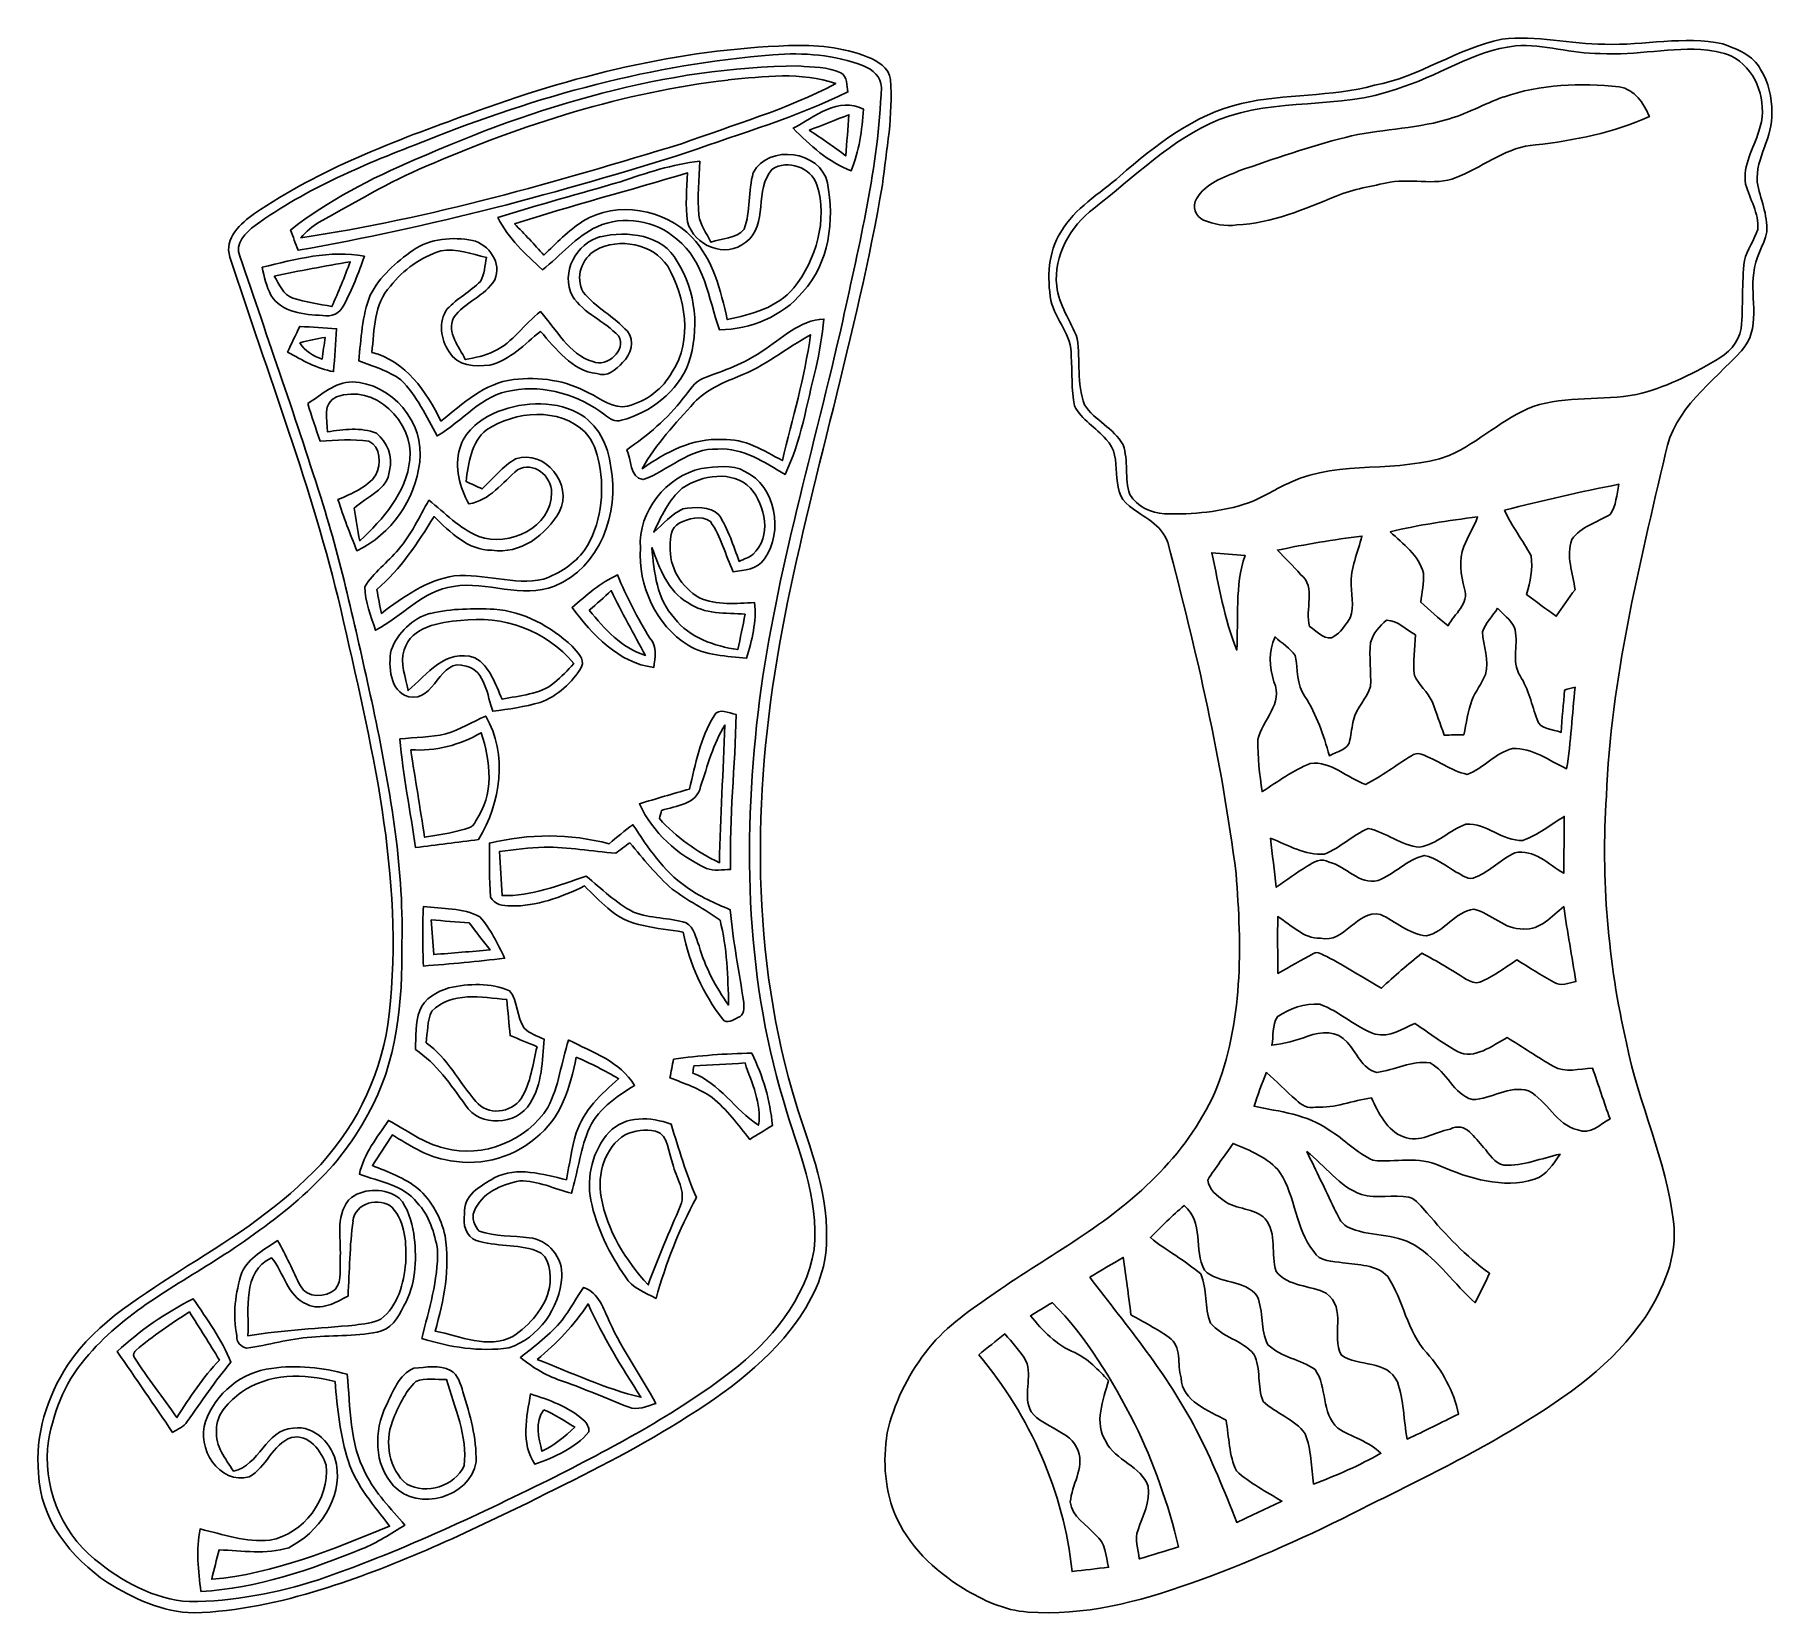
# Model space of a CAD drawing. Header units: centimetres. Extents: x -14.3 to 12.9, y -12.3 to 12.5.
import ezdxf

# ---------------------------------------------------------------- set-up
doc = ezdxf.new("R2010")
doc.units = ezdxf.units.CM
doc.header["$MEASUREMENT"] = 0
doc.layers.add('Camada 1', color=7, linetype='Continuous')

msp = doc.modelspace()

# ---------------------------------------------------------------- linework, layer by layer
at = {"layer": 'Camada 1', "color": 251}
for points, knots in [([(-2.525, 12.282), (-2.109, 12.298), (-1.679, 12.257), (-1.289, 12.103), (-1.289, 12.103), (-1.132, 12.042), (-0.955, 11.936), (-0.935, 11.751), (-0.935, 11.751), (-0.889, 11.2), (-0.994, 10.652), (-1.06, 10.107), (-1.06, 10.107), (-1.456, 7.758), (-2.183, 5.481), (-2.627, 3.142), (-2.627, 3.142), (-3.074, 0.763), (-3.138, -1.731), (-2.466, -4.073), (-2.466, -4.073), (-2.251, -4.827), (-1.9, -5.566), (-1.935, -6.368), (-1.935, -6.368), (-1.916, -6.845), (-2.132, -7.289), (-2.401, -7.669), (-2.401, -7.669), (-2.911, -8.367), (-3.629, -8.868), (-4.362, -9.308), (-4.362, -9.308), (-5.08, -9.752), (-5.842, -10.118), (-6.596, -10.496), (-6.596, -10.496), (-7.646, -11.009), (-8.71, -11.506), (-9.829, -11.853), (-9.829, -11.853), (-10.474, -12.054), (-11.14, -12.198), (-11.818, -12.218), (-11.818, -12.218), (-12.308, -12.209), (-12.762, -11.996), (-13.172, -11.744), (-13.172, -11.744), (-13.738, -11.355), (-14.231, -10.753), (-14.247, -10.036), (-14.247, -10.036), (-14.307, -9.437), (-14.115, -8.843), (-13.793, -8.344), (-13.793, -8.344), (-13.335, -7.654), (-12.593, -7.242), (-11.92, -6.795), (-11.92, -6.795), (-11.176, -6.337), (-10.439, -5.847), (-9.838, -5.207), (-9.838, -5.207), (-9.248, -4.56), (-8.864, -3.731), (-8.768, -2.859), (-8.768, -2.859), (-8.524, -0.717), (-9.053, 1.4), (-9.526, 3.472), (-9.526, 3.472), (-9.962, 5.348), (-10.668, 7.145), (-11.256, 8.975), (-11.256, 8.975), (-11.355, 9.27), (-11.086, 9.506), (-10.873, 9.656), (-10.873, 9.656), (-9.851, 10.357), (-8.681, 10.792), (-7.522, 11.21), (-7.522, 11.21), (-5.921, 11.808), (-4.238, 12.221), (-2.525, 12.282), (-2.525, 12.282), (-2.525, 12.282), (-2.525, 12.282), (-2.525, 12.282)], [0, 0, 0, 0, 0.041667, 0.041667, 0.041667, 0.041667, 0.083333, 0.083333, 0.083333, 0.083333, 0.125, 0.125, 0.125, 0.125, 0.166667, 0.166667, 0.166667, 0.166667, 0.208333, 0.208333, 0.208333, 0.208333, 0.25, 0.25, 0.25, 0.25, 0.291667, 0.291667, 0.291667, 0.291667, 0.333333, 0.333333, 0.333333, 0.333333, 0.375, 0.375, 0.375, 0.375, 0.416667, 0.416667, 0.416667, 0.416667, 0.458333, 0.458333, 0.458333, 0.458333, 0.5, 0.5, 0.5, 0.5, 0.541667, 0.541667, 0.541667, 0.541667, 0.583333, 0.583333, 0.583333, 0.583333, 0.625, 0.625, 0.625, 0.625, 0.666667, 0.666667, 0.666667, 0.666667, 0.708333, 0.708333, 0.708333, 0.708333, 0.75, 0.75, 0.75, 0.75, 0.791667, 0.791667, 0.791667, 0.791667, 0.833333, 0.833333, 0.833333, 0.833333, 0.875, 0.875, 0.875, 0.875, 0.916667, 0.916667, 0.916667, 0.916667, 1, 1, 1, 1]), ([(8.623, 12.381), (9.162, 12.451), (9.693, 12.301), (10.231, 12.302), (10.231, 12.302), (10.846, 12.281), (11.468, 12.44), (12.078, 12.308), (12.078, 12.308), (12.297, 12.224), (12.554, 12.135), (12.665, 11.907), (12.665, 11.907), (12.798, 11.712), (12.84, 11.468), (12.843, 11.237), (12.843, 11.237), (12.864, 10.855), (12.587, 10.53), (12.612, 10.148), (12.612, 10.148), (12.662, 9.889), (12.778, 9.637), (12.765, 9.369), (12.765, 9.369), (12.72, 9.149), (12.571, 8.961), (12.559, 8.73), (12.559, 8.73), (12.501, 8.323), (12.682, 7.848), (12.367, 7.511), (12.367, 7.511), (11.926, 7.025), (11.306, 6.6), (11.182, 5.91), (11.182, 5.91), (10.767, 4.144), (10.329, 2.367), (10.256, 0.547), (10.256, 0.547), (10.171, -0.745), (10.282, -2.048), (10.569, -3.31), (10.569, -3.31), (10.76, -4.254), (11.193, -5.138), (11.303, -6.101), (11.303, -6.101), (11.376, -6.64), (11.146, -7.158), (10.861, -7.599), (10.861, -7.599), (10.368, -8.33), (9.632, -8.845), (8.888, -9.293), (8.888, -9.293), (8.049, -9.809), (7.156, -10.227), (6.278, -10.671), (6.278, -10.671), (5.462, -11.081), (4.625, -11.447), (3.765, -11.755), (3.765, -11.755), (2.949, -12.046), (2.085, -12.271), (1.212, -12.205), (1.212, -12.205), (0.849, -12.182), (0.516, -12.019), (0.208, -11.838), (0.208, -11.838), (-0.25, -11.554), (-0.662, -11.163), (-0.87, -10.658), (-0.87, -10.658), (-1.033, -10.235), (-1.059, -9.765), (-0.966, -9.323), (-0.966, -9.323), (-0.843, -8.872), (-0.63, -8.444), (-0.333, -8.082), (-0.333, -8.082), (-0.05, -7.725), (0.336, -7.472), (0.705, -7.213), (0.705, -7.213), (1.548, -6.628), (2.479, -6.148), (3.203, -5.407), (3.203, -5.407), (3.589, -5.026), (3.912, -4.578), (4.136, -4.083), (4.136, -4.083), (4.582, -3.004), (4.559, -1.805), (4.468, -0.662), (4.468, -0.662), (4.248, 1.088), (3.853, 2.811), (3.4, 4.514), (3.4, 4.514), (3.311, 4.797), (3.013, 4.912), (2.802, 5.083), (2.802, 5.083), (2.458, 5.326), (2.731, 5.849), (2.438, 6.126), (2.438, 6.126), (2.28, 6.308), (2.055, 6.432), (1.942, 6.65), (1.942, 6.65), (1.89, 6.905), (1.913, 7.169), (1.89, 7.428), (1.89, 7.428), (1.913, 7.756), (1.642, 7.993), (1.573, 8.297), (1.573, 8.297), (1.517, 8.656), (1.527, 9.051), (1.731, 9.366), (1.731, 9.366), (1.945, 9.745), (2.337, 9.961), (2.652, 10.243), (2.652, 10.243), (3.211, 10.728), (3.818, 11.203), (4.553, 11.377), (4.553, 11.377), (5.236, 11.537), (5.952, 11.473), (6.632, 11.661), (6.632, 11.661), (7.333, 11.794), (7.927, 12.238), (8.623, 12.383), (8.623, 12.383), (8.623, 12.383), (8.623, 12.381), (8.623, 12.381)], [0, 0, 0, 0, 0.026316, 0.026316, 0.026316, 0.026316, 0.052632, 0.052632, 0.052632, 0.052632, 0.078947, 0.078947, 0.078947, 0.078947, 0.105263, 0.105263, 0.105263, 0.105263, 0.131579, 0.131579, 0.131579, 0.131579, 0.157895, 0.157895, 0.157895, 0.157895, 0.184211, 0.184211, 0.184211, 0.184211, 0.210526, 0.210526, 0.210526, 0.210526, 0.236842, 0.236842, 0.236842, 0.236842, 0.263158, 0.263158, 0.263158, 0.263158, 0.289474, 0.289474, 0.289474, 0.289474, 0.315789, 0.315789, 0.315789, 0.315789, 0.342105, 0.342105, 0.342105, 0.342105, 0.368421, 0.368421, 0.368421, 0.368421, 0.394737, 0.394737, 0.394737, 0.394737, 0.421053, 0.421053, 0.421053, 0.421053, 0.447368, 0.447368, 0.447368, 0.447368, 0.473684, 0.473684, 0.473684, 0.473684, 0.5, 0.5, 0.5, 0.5, 0.526316, 0.526316, 0.526316, 0.526316, 0.552632, 0.552632, 0.552632, 0.552632, 0.578947, 0.578947, 0.578947, 0.578947, 0.605263, 0.605263, 0.605263, 0.605263, 0.631579, 0.631579, 0.631579, 0.631579, 0.657895, 0.657895, 0.657895, 0.657895, 0.684211, 0.684211, 0.684211, 0.684211, 0.710526, 0.710526, 0.710526, 0.710526, 0.736842, 0.736842, 0.736842, 0.736842, 0.763158, 0.763158, 0.763158, 0.763158, 0.789474, 0.789474, 0.789474, 0.789474, 0.815789, 0.815789, 0.815789, 0.815789, 0.842105, 0.842105, 0.842105, 0.842105, 0.868421, 0.868421, 0.868421, 0.868421, 0.894737, 0.894737, 0.894737, 0.894737, 0.921053, 0.921053, 0.921053, 0.921053, 0.947368, 0.947368, 0.947368, 0.947368, 1, 1, 1, 1]), ([(8.835, 12.276), (8.165, 12.208), (7.611, 11.786), (6.974, 11.603), (6.974, 11.603), (6.082, 11.277), (5.09, 11.472), (4.203, 11.127), (4.203, 11.127), (3.453, 10.815), (2.877, 10.224), (2.243, 9.736), (2.243, 9.736), (1.879, 9.454), (1.613, 8.997), (1.665, 8.526), (1.665, 8.526), (1.694, 8.223), (1.887, 7.98), (1.987, 7.702), (1.987, 7.702), (2.037, 7.359), (1.976, 6.997), (2.099, 6.668), (2.099, 6.668), (2.256, 6.419), (2.559, 6.302), (2.703, 6.043), (2.703, 6.043), (2.791, 5.794), (2.719, 5.512), (2.81, 5.264), (2.81, 5.264), (2.918, 5.074), (3.14, 4.977), (3.351, 4.962), (3.351, 4.962), (3.792, 4.951), (4.24, 4.991), (4.661, 5.132), (4.661, 5.132), (4.892, 5.218), (5.097, 5.36), (5.323, 5.457), (5.323, 5.457), (6.104, 5.817), (7.001, 5.582), (7.8, 5.873), (7.8, 5.873), (8.266, 6.079), (8.635, 6.458), (9.114, 6.64), (9.114, 6.64), (9.634, 6.814), (10.193, 6.726), (10.726, 6.827), (10.726, 6.827), (11.164, 6.931), (11.573, 7.132), (11.961, 7.358), (11.961, 7.358), (12.153, 7.462), (12.324, 7.638), (12.365, 7.859), (12.365, 7.859), (12.396, 8.212), (12.369, 8.569), (12.414, 8.921), (12.414, 8.921), (12.455, 9.094), (12.568, 9.239), (12.622, 9.408), (12.622, 9.408), (12.646, 9.664), (12.495, 9.88), (12.433, 10.117), (12.433, 10.117), (12.383, 10.415), (12.558, 10.673), (12.64, 10.946), (12.64, 10.946), (12.773, 11.325), (12.657, 11.787), (12.337, 12.038), (12.337, 12.038), (12.197, 12.151), (12.012, 12.185), (11.84, 12.209), (11.84, 12.209), (11.278, 12.273), (10.722, 12.116), (10.16, 12.159), (10.16, 12.159), (9.714, 12.147), (9.282, 12.314), (8.836, 12.278), (8.836, 12.278), (8.836, 12.278), (8.835, 12.276), (8.835, 12.276)], [0, 0, 0, 0, 0.038462, 0.038462, 0.038462, 0.038462, 0.076923, 0.076923, 0.076923, 0.076923, 0.115385, 0.115385, 0.115385, 0.115385, 0.153846, 0.153846, 0.153846, 0.153846, 0.192308, 0.192308, 0.192308, 0.192308, 0.230769, 0.230769, 0.230769, 0.230769, 0.269231, 0.269231, 0.269231, 0.269231, 0.307692, 0.307692, 0.307692, 0.307692, 0.346154, 0.346154, 0.346154, 0.346154, 0.384615, 0.384615, 0.384615, 0.384615, 0.423077, 0.423077, 0.423077, 0.423077, 0.461538, 0.461538, 0.461538, 0.461538, 0.5, 0.5, 0.5, 0.5, 0.538462, 0.538462, 0.538462, 0.538462, 0.576923, 0.576923, 0.576923, 0.576923, 0.615385, 0.615385, 0.615385, 0.615385, 0.653846, 0.653846, 0.653846, 0.653846, 0.692308, 0.692308, 0.692308, 0.692308, 0.730769, 0.730769, 0.730769, 0.730769, 0.769231, 0.769231, 0.769231, 0.769231, 0.807692, 0.807692, 0.807692, 0.807692, 0.846154, 0.846154, 0.846154, 0.846154, 0.884615, 0.884615, 0.884615, 0.884615, 0.923077, 0.923077, 0.923077, 0.923077, 1, 1, 1, 1]), ([(-2.771, 12.135), (-4.64, 11.995), (-6.464, 11.49), (-8.198, 10.794), (-8.198, 10.794), (-9.125, 10.439), (-10.055, 10.055), (-10.864, 9.469), (-10.864, 9.469), (-11.009, 9.366), (-11.187, 9.181), (-11.103, 8.989), (-11.103, 8.989), (-10.662, 7.695), (-10.21, 6.405), (-9.8, 5.101), (-9.8, 5.101), (-9.478, 4.062), (-9.256, 2.996), (-9.019, 1.935), (-9.019, 1.935), (-8.769, 0.724), (-8.538, -0.504), (-8.569, -1.746), (-8.569, -1.746), (-8.555, -2.659), (-8.641, -3.619), (-9.102, -4.427), (-9.102, -4.427), (-9.579, -5.349), (-10.42, -6.001), (-11.265, -6.567), (-11.265, -6.567), (-12.024, -7.064), (-12.86, -7.482), (-13.462, -8.179), (-13.462, -8.179), (-13.801, -8.552), (-14.008, -9.032), (-14.092, -9.527), (-14.092, -9.527), (-14.194, -10.214), (-13.91, -10.94), (-13.372, -11.378), (-13.372, -11.378), (-12.952, -11.727), (-12.443, -12.008), (-11.889, -12.043), (-11.889, -12.043), (-11.204, -12.039), (-10.523, -11.91), (-9.873, -11.7), (-9.873, -11.7), (-8.635, -11.278), (-7.45, -10.719), (-6.279, -10.142), (-6.279, -10.142), (-5.289, -9.644), (-4.304, -9.122), (-3.423, -8.447), (-3.423, -8.447), (-2.811, -7.971), (-2.26, -7.322), (-2.125, -6.538), (-2.125, -6.538), (-2.043, -5.727), (-2.387, -4.97), (-2.607, -4.21), (-2.607, -4.21), (-3.215, -2.186), (-3.238, -0.034), (-2.98, 2.05), (-2.98, 2.05), (-2.713, 4.06), (-2.122, 6.005), (-1.679, 7.979), (-1.679, 7.979), (-1.418, 9.184), (-1.121, 10.391), (-1.075, 11.627), (-1.075, 11.627), (-1.075, 11.792), (-1.21, 11.91), (-1.353, 11.964), (-1.353, 11.964), (-1.801, 12.14), (-2.295, 12.176), (-2.771, 12.137), (-2.771, 12.137), (-2.771, 12.137), (-2.771, 12.135), (-2.771, 12.135)], [0, 0, 0, 0, 0.041667, 0.041667, 0.041667, 0.041667, 0.083333, 0.083333, 0.083333, 0.083333, 0.125, 0.125, 0.125, 0.125, 0.166667, 0.166667, 0.166667, 0.166667, 0.208333, 0.208333, 0.208333, 0.208333, 0.25, 0.25, 0.25, 0.25, 0.291667, 0.291667, 0.291667, 0.291667, 0.333333, 0.333333, 0.333333, 0.333333, 0.375, 0.375, 0.375, 0.375, 0.416667, 0.416667, 0.416667, 0.416667, 0.458333, 0.458333, 0.458333, 0.458333, 0.5, 0.5, 0.5, 0.5, 0.541667, 0.541667, 0.541667, 0.541667, 0.583333, 0.583333, 0.583333, 0.583333, 0.625, 0.625, 0.625, 0.625, 0.666667, 0.666667, 0.666667, 0.666667, 0.708333, 0.708333, 0.708333, 0.708333, 0.75, 0.75, 0.75, 0.75, 0.791667, 0.791667, 0.791667, 0.791667, 0.833333, 0.833333, 0.833333, 0.833333, 0.875, 0.875, 0.875, 0.875, 0.916667, 0.916667, 0.916667, 0.916667, 1, 1, 1, 1]), ([(-8.363, 10.499), (-6.473, 11.331), (-4.448, 11.95), (-2.368, 11.963), (-2.368, 11.963), (-2.148, 11.943), (-1.911, 11.953), (-1.707, 11.854), (-1.707, 11.854), (-1.604, 11.796), (-1.618, 11.657), (-1.597, 11.557), (-1.597, 11.557), (-2.4, 11.163), (-3.262, 10.914), (-4.102, 10.614), (-4.102, 10.614), (-6.098, 9.98), (-8.127, 9.444), (-10.191, 9.083), (-10.191, 9.083), (-10.231, 9.188), (-10.27, 9.292), (-10.31, 9.397), (-10.31, 9.397), (-9.722, 9.863), (-9.049, 10.204), (-8.363, 10.5), (-8.363, 10.5), (-8.363, 10.5), (-8.363, 10.499), (-8.363, 10.499)], [0, 0, 0, 0, 0.111111, 0.111111, 0.111111, 0.111111, 0.222222, 0.222222, 0.222222, 0.222222, 0.333333, 0.333333, 0.333333, 0.333333, 0.444444, 0.444444, 0.444444, 0.444444, 0.555556, 0.555556, 0.555556, 0.555556, 0.666667, 0.666667, 0.666667, 0.666667, 0.777778, 0.777778, 0.777778, 0.777778, 1, 1, 1, 1]), ([(-3.469, 11.743), (-5.102, 11.554), (-6.686, 11.05), (-8.19, 10.395), (-8.19, 10.395), (-8.771, 10.151), (-9.31, 9.823), (-9.862, 9.523), (-9.862, 9.523), (-9.969, 9.457), (-10.065, 9.374), (-10.146, 9.278), (-10.146, 9.278), (-8.124, 9.579), (-6.153, 10.149), (-4.201, 10.747), (-4.201, 10.747), (-3.39, 11.042), (-2.554, 11.283), (-1.787, 11.687), (-1.787, 11.687), (-2.33, 11.878), (-2.911, 11.798), (-3.47, 11.744), (-3.47, 11.744), (-3.47, 11.744), (-3.469, 11.743), (-3.469, 11.743)], [0, 0, 0, 0, 0.125, 0.125, 0.125, 0.125, 0.25, 0.25, 0.25, 0.25, 0.375, 0.375, 0.375, 0.375, 0.5, 0.5, 0.5, 0.5, 0.625, 0.625, 0.625, 0.625, 0.75, 0.75, 0.75, 0.75, 1, 1, 1, 1]), ([(8.647, 11.478), (9.226, 11.679), (9.852, 11.697), (10.456, 11.639), (10.456, 11.639), (10.703, 11.595), (10.837, 11.382), (10.929, 11.171), (10.929, 11.171), (10.368, 10.921), (9.757, 10.799), (9.15, 10.728), (9.15, 10.728), (8.712, 10.705), (8.364, 10.409), (7.973, 10.247), (7.973, 10.247), (7.633, 10.074), (7.237, 10.208), (6.877, 10.147), (6.877, 10.147), (6.594, 10.085), (6.304, 10.04), (6.035, 9.928), (6.035, 9.928), (5.534, 9.723), (5.025, 9.505), (4.478, 9.478), (4.478, 9.478), (4.302, 9.452), (4.123, 9.488), (3.96, 9.553), (3.96, 9.553), (3.84, 9.607), (3.773, 9.773), (3.852, 9.887), (3.852, 9.887), (3.988, 10.133), (4.273, 10.218), (4.514, 10.322), (4.514, 10.322), (5.062, 10.514), (5.613, 10.702), (6.177, 10.847), (6.177, 10.847), (6.693, 10.976), (7.233, 10.973), (7.745, 11.12), (7.745, 11.12), (8.059, 11.205), (8.343, 11.368), (8.647, 11.479), (8.647, 11.479), (8.647, 11.479), (8.647, 11.478), (8.647, 11.478)], [0, 0, 0, 0, 0.066667, 0.066667, 0.066667, 0.066667, 0.133333, 0.133333, 0.133333, 0.133333, 0.2, 0.2, 0.2, 0.2, 0.266667, 0.266667, 0.266667, 0.266667, 0.333333, 0.333333, 0.333333, 0.333333, 0.4, 0.4, 0.4, 0.4, 0.466667, 0.466667, 0.466667, 0.466667, 0.533333, 0.533333, 0.533333, 0.533333, 0.6, 0.6, 0.6, 0.6, 0.666667, 0.666667, 0.666667, 0.666667, 0.733333, 0.733333, 0.733333, 0.733333, 0.8, 0.8, 0.8, 0.8, 0.866667, 0.866667, 0.866667, 0.866667, 1, 1, 1, 1]), ([(-2.454, 10.99), (-2.12, 11.163), (-1.743, 11.495), (-1.353, 11.287), (-1.353, 11.287), (-1.376, 10.959), (-1.424, 10.631), (-1.546, 10.324), (-1.546, 10.324), (-1.902, 10.46), (-2.192, 10.721), (-2.454, 10.99), (-2.454, 10.99), (-2.454, 10.99), (-2.454, 10.99), (-2.454, 10.99)], [0, 0, 0, 0, 0.2, 0.2, 0.2, 0.2, 0.4, 0.4, 0.4, 0.4, 0.6, 0.6, 0.6, 0.6, 1, 1, 1, 1]), ([(-2.202, 10.959), (-2.008, 10.83), (-1.816, 10.699), (-1.631, 10.558), (-1.631, 10.558), (-1.616, 10.772), (-1.597, 10.987), (-1.583, 11.201), (-1.583, 11.201), (-1.789, 11.12), (-1.995, 11.039), (-2.202, 10.959)], [0, 0, 0, 0, 0.25, 0.25, 0.25, 0.25, 0.5, 0.5, 0.5, 0.5, 1, 1, 1, 1]), ([(-3.077, 10.295), (-2.845, 10.749), (-2.022, 10.639), (-1.918, 10.135), (-1.918, 10.135), (-1.805, 9.55), (-1.892, 8.881), (-2.306, 8.426), (-2.306, 8.426), (-2.627, 8.046), (-3.114, 7.851), (-3.605, 7.837), (-3.605, 7.837), (-3.777, 8.328), (-3.839, 8.913), (-4.273, 9.257), (-4.273, 9.257), (-4.606, 9.552), (-5.11, 9.636), (-5.516, 9.451), (-5.516, 9.451), (-5.853, 9.297), (-6.083, 8.996), (-6.374, 8.778), (-6.374, 8.778), (-6.636, 9.021), (-6.909, 9.266), (-7.068, 9.593), (-7.068, 9.593), (-6.434, 9.794), (-5.793, 9.968), (-5.155, 10.153), (-5.155, 10.153), (-4.751, 10.292), (-4.341, 10.426), (-3.915, 10.474), (-3.915, 10.474), (-3.924, 10.193), (-3.955, 9.911), (-3.928, 9.63), (-3.928, 9.63), (-3.903, 9.476), (-3.806, 9.346), (-3.74, 9.208), (-3.74, 9.208), (-3.569, 9.271), (-3.348, 9.264), (-3.22, 9.41), (-3.22, 9.41), (-3.115, 9.692), (-3.16, 10.008), (-3.077, 10.296), (-3.077, 10.296), (-3.077, 10.296), (-3.077, 10.295), (-3.077, 10.295)], [0, 0, 0, 0, 0.066667, 0.066667, 0.066667, 0.066667, 0.133333, 0.133333, 0.133333, 0.133333, 0.2, 0.2, 0.2, 0.2, 0.266667, 0.266667, 0.266667, 0.266667, 0.333333, 0.333333, 0.333333, 0.333333, 0.4, 0.4, 0.4, 0.4, 0.466667, 0.466667, 0.466667, 0.466667, 0.533333, 0.533333, 0.533333, 0.533333, 0.6, 0.6, 0.6, 0.6, 0.666667, 0.666667, 0.666667, 0.666667, 0.733333, 0.733333, 0.733333, 0.733333, 0.8, 0.8, 0.8, 0.8, 0.866667, 0.866667, 0.866667, 0.866667, 1, 1, 1, 1]), ([(-2.781, 10.349), (-3.068, 10.033), (-2.835, 9.482), (-3.193, 9.208), (-3.193, 9.208), (-3.514, 8.951), (-4.003, 9.146), (-4.106, 9.529), (-4.106, 9.529), (-4.145, 9.781), (-4.112, 10.038), (-4.105, 10.292), (-4.105, 10.292), (-5.004, 10.019), (-5.914, 9.784), (-6.808, 9.495), (-6.808, 9.495), (-6.652, 9.336), (-6.5, 9.172), (-6.35, 9.006), (-6.35, 9.006), (-6.157, 9.193), (-5.968, 9.388), (-5.741, 9.536), (-5.741, 9.536), (-5.207, 9.866), (-4.462, 9.728), (-4.034, 9.284), (-4.034, 9.284), (-3.701, 8.936), (-3.586, 8.452), (-3.484, 7.998), (-3.484, 7.998), (-3.107, 8.079), (-2.702, 8.184), (-2.443, 8.494), (-2.443, 8.494), (-2.096, 8.941), (-1.909, 9.551), (-2.083, 10.107), (-2.083, 10.107), (-2.172, 10.378), (-2.545, 10.507), (-2.781, 10.349)], [0, 0, 0, 0, 0.083333, 0.083333, 0.083333, 0.083333, 0.166667, 0.166667, 0.166667, 0.166667, 0.25, 0.25, 0.25, 0.25, 0.333333, 0.333333, 0.333333, 0.333333, 0.416667, 0.416667, 0.416667, 0.416667, 0.5, 0.5, 0.5, 0.5, 0.583333, 0.583333, 0.583333, 0.583333, 0.666667, 0.666667, 0.666667, 0.666667, 0.75, 0.75, 0.75, 0.75, 0.833333, 0.833333, 0.833333, 0.833333, 1, 1, 1, 1]), ([(-5.466, 9.294), (-5.051, 9.391), (-4.49, 9.329), (-4.267, 8.908), (-4.267, 8.908), (-3.965, 8.444), (-3.919, 7.837), (-4.088, 7.317), (-4.088, 7.317), (-4.259, 6.867), (-4.683, 6.548), (-5.139, 6.424), (-5.139, 6.424), (-5.235, 6.389), (-5.327, 6.449), (-5.397, 6.509), (-5.397, 6.509), (-5.801, 6.816), (-6.335, 6.985), (-6.84, 6.892), (-6.84, 6.892), (-7.321, 6.824), (-7.62, 6.409), (-8.02, 6.179), (-8.02, 6.179), (-8.184, 6.486), (-8.339, 6.807), (-8.585, 7.058), (-8.585, 7.058), (-8.783, 7.201), (-9.02, 7.268), (-9.244, 7.355), (-9.244, 7.355), (-9.206, 7.699), (-9.195, 8.054), (-9.063, 8.378), (-9.063, 8.378), (-8.918, 8.673), (-8.658, 8.895), (-8.395, 9.083), (-8.395, 9.083), (-8.126, 9.27), (-7.78, 9.293), (-7.466, 9.237), (-7.466, 9.237), (-7.209, 9.171), (-6.999, 8.883), (-7.118, 8.621), (-7.118, 8.621), (-7.27, 8.364), (-7.594, 8.271), (-7.76, 8.027), (-7.76, 8.027), (-7.871, 7.791), (-7.676, 7.578), (-7.578, 7.374), (-7.578, 7.374), (-7.426, 7.406), (-7.267, 7.43), (-7.127, 7.504), (-7.127, 7.504), (-6.832, 7.64), (-6.658, 7.931), (-6.405, 8.123), (-6.405, 8.123), (-6.151, 7.846), (-5.966, 7.457), (-5.584, 7.342), (-5.584, 7.342), (-5.359, 7.246), (-5.05, 7.524), (-5.185, 7.742), (-5.185, 7.742), (-5.399, 7.977), (-5.727, 8.094), (-5.905, 8.365), (-5.905, 8.365), (-6.089, 8.731), (-5.849, 9.193), (-5.463, 9.295), (-5.463, 9.295), (-5.463, 9.295), (-5.466, 9.294), (-5.466, 9.294)], [0, 0, 0, 0, 0.045455, 0.045455, 0.045455, 0.045455, 0.090909, 0.090909, 0.090909, 0.090909, 0.136364, 0.136364, 0.136364, 0.136364, 0.181818, 0.181818, 0.181818, 0.181818, 0.227273, 0.227273, 0.227273, 0.227273, 0.272727, 0.272727, 0.272727, 0.272727, 0.318182, 0.318182, 0.318182, 0.318182, 0.363636, 0.363636, 0.363636, 0.363636, 0.409091, 0.409091, 0.409091, 0.409091, 0.454545, 0.454545, 0.454545, 0.454545, 0.5, 0.5, 0.5, 0.5, 0.545455, 0.545455, 0.545455, 0.545455, 0.590909, 0.590909, 0.590909, 0.590909, 0.636364, 0.636364, 0.636364, 0.636364, 0.681818, 0.681818, 0.681818, 0.681818, 0.727273, 0.727273, 0.727273, 0.727273, 0.772727, 0.772727, 0.772727, 0.772727, 0.818182, 0.818182, 0.818182, 0.818182, 0.863636, 0.863636, 0.863636, 0.863636, 0.909091, 0.909091, 0.909091, 0.909091, 1, 1, 1, 1]), ([(-5.537, 9.085), (-5.761, 8.96), (-5.865, 8.656), (-5.735, 8.427), (-5.735, 8.427), (-5.537, 8.189), (-5.252, 8.041), (-5.042, 7.815), (-5.042, 7.815), (-4.918, 7.665), (-4.995, 7.45), (-5.119, 7.326), (-5.119, 7.326), (-5.226, 7.224), (-5.353, 7.085), (-5.523, 7.157), (-5.523, 7.157), (-5.914, 7.192), (-6.162, 7.547), (-6.403, 7.814), (-6.403, 7.814), (-6.651, 7.616), (-6.876, 7.363), (-7.196, 7.288), (-7.196, 7.288), (-7.418, 7.264), (-7.713, 7.267), (-7.83, 7.497), (-7.83, 7.497), (-7.968, 7.689), (-7.999, 7.964), (-7.862, 8.165), (-7.862, 8.165), (-7.706, 8.328), (-7.501, 8.437), (-7.342, 8.596), (-7.342, 8.596), (-7.276, 8.709), (-7.275, 8.846), (-7.246, 8.97), (-7.246, 8.97), (-7.481, 9.025), (-7.717, 9.12), (-7.963, 9.073), (-7.963, 9.073), (-8.273, 8.974), (-8.55, 8.779), (-8.748, 8.521), (-8.748, 8.521), (-9.01, 8.248), (-9, 7.838), (-9.038, 7.486), (-9.038, 7.486), (-8.511, 7.353), (-8.186, 6.874), (-7.958, 6.412), (-7.958, 6.412), (-7.62, 6.682), (-7.275, 7.01), (-6.825, 7.06), (-6.825, 7.06), (-6.425, 7.106), (-6.003, 7.054), (-5.65, 6.851), (-5.65, 6.851), (-5.454, 6.766), (-5.271, 6.592), (-5.041, 6.646), (-5.041, 6.646), (-4.748, 6.719), (-4.488, 6.917), (-4.343, 7.182), (-4.343, 7.182), (-4.019, 7.681), (-4.139, 8.339), (-4.415, 8.833), (-4.415, 8.833), (-4.65, 9.193), (-5.172, 9.28), (-5.539, 9.085), (-5.539, 9.085), (-5.539, 9.085), (-5.537, 9.085), (-5.537, 9.085)], [0, 0, 0, 0, 0.045455, 0.045455, 0.045455, 0.045455, 0.090909, 0.090909, 0.090909, 0.090909, 0.136364, 0.136364, 0.136364, 0.136364, 0.181818, 0.181818, 0.181818, 0.181818, 0.227273, 0.227273, 0.227273, 0.227273, 0.272727, 0.272727, 0.272727, 0.272727, 0.318182, 0.318182, 0.318182, 0.318182, 0.363636, 0.363636, 0.363636, 0.363636, 0.409091, 0.409091, 0.409091, 0.409091, 0.454545, 0.454545, 0.454545, 0.454545, 0.5, 0.5, 0.5, 0.5, 0.545455, 0.545455, 0.545455, 0.545455, 0.590909, 0.590909, 0.590909, 0.590909, 0.636364, 0.636364, 0.636364, 0.636364, 0.681818, 0.681818, 0.681818, 0.681818, 0.727273, 0.727273, 0.727273, 0.727273, 0.772727, 0.772727, 0.772727, 0.772727, 0.818182, 0.818182, 0.818182, 0.818182, 0.863636, 0.863636, 0.863636, 0.863636, 0.909091, 0.909091, 0.909091, 0.909091, 1, 1, 1, 1]), ([(-10.754, 8.819), (-10.232, 8.934), (-9.693, 9.097), (-9.155, 8.988), (-9.155, 8.988), (-9.247, 8.727), (-9.348, 8.469), (-9.476, 8.223), (-9.476, 8.223), (-9.536, 8.105), (-9.67, 8.026), (-9.808, 8.064), (-9.808, 8.064), (-10.096, 8.075), (-10.45, 8.109), (-10.615, 8.378), (-10.615, 8.378), (-10.689, 8.515), (-10.718, 8.669), (-10.755, 8.818), (-10.755, 8.818), (-10.755, 8.818), (-10.754, 8.819), (-10.754, 8.819)], [0, 0, 0, 0, 0.142857, 0.142857, 0.142857, 0.142857, 0.285714, 0.285714, 0.285714, 0.285714, 0.428571, 0.428571, 0.428571, 0.428571, 0.571429, 0.571429, 0.571429, 0.571429, 0.714286, 0.714286, 0.714286, 0.714286, 1, 1, 1, 1]), ([(-10.566, 8.679), (-10.482, 8.556), (-10.431, 8.379), (-10.272, 8.335), (-10.272, 8.335), (-10.074, 8.269), (-9.866, 8.245), (-9.663, 8.202), (-9.663, 8.202), (-9.562, 8.433), (-9.464, 8.665), (-9.377, 8.902), (-9.377, 8.902), (-9.775, 8.834), (-10.171, 8.761), (-10.566, 8.679)], [0, 0, 0, 0, 0.2, 0.2, 0.2, 0.2, 0.4, 0.4, 0.4, 0.4, 0.6, 0.6, 0.6, 0.6, 1, 1, 1, 1]), ([(-10.163, 7.891), (-9.972, 7.88), (-9.781, 7.871), (-9.59, 7.855), (-9.59, 7.855), (-9.604, 7.632), (-9.621, 7.408), (-9.637, 7.185), (-9.637, 7.185), (-9.898, 7.23), (-10.128, 7.365), (-10.356, 7.49), (-10.356, 7.49), (-10.294, 7.625), (-10.23, 7.758), (-10.163, 7.891), (-10.163, 7.891), (-10.163, 7.891), (-10.163, 7.891), (-10.163, 7.891)], [0, 0, 0, 0, 0.166667, 0.166667, 0.166667, 0.166667, 0.333333, 0.333333, 0.333333, 0.333333, 0.5, 0.5, 0.5, 0.5, 0.666667, 0.666667, 0.666667, 0.666667, 1, 1, 1, 1]), ([(-2.937, 7.506), (-2.632, 7.699), (-2.358, 7.992), (-1.973, 8.007), (-1.973, 8.007), (-2.003, 7.748), (-2.038, 7.488), (-2.1, 7.234), (-2.1, 7.234), (-2.243, 6.677), (-2.329, 6.099), (-2.58, 5.577), (-2.58, 5.577), (-2.904, 5.768), (-3.236, 5.997), (-3.632, 5.975), (-3.632, 5.975), (-4.078, 5.995), (-4.404, 5.635), (-4.8, 5.498), (-4.8, 5.498), (-5.011, 5.526), (-4.983, 5.821), (-5.053, 5.964), (-5.053, 5.964), (-4.727, 6.191), (-4.416, 6.449), (-4.175, 6.768), (-4.175, 6.768), (-4.074, 6.876), (-4.002, 7.029), (-3.855, 7.082), (-3.855, 7.082), (-3.541, 7.204), (-3.214, 7.309), (-2.938, 7.507), (-2.938, 7.507), (-2.938, 7.507), (-2.937, 7.506), (-2.937, 7.506)], [0, 0, 0, 0, 0.090909, 0.090909, 0.090909, 0.090909, 0.181818, 0.181818, 0.181818, 0.181818, 0.272727, 0.272727, 0.272727, 0.272727, 0.363636, 0.363636, 0.363636, 0.363636, 0.454545, 0.454545, 0.454545, 0.454545, 0.545455, 0.545455, 0.545455, 0.545455, 0.636364, 0.636364, 0.636364, 0.636364, 0.727273, 0.727273, 0.727273, 0.727273, 0.818182, 0.818182, 0.818182, 0.818182, 1, 1, 1, 1]), ([(-10.163, 7.637), (-10.086, 7.505), (-9.955, 7.427), (-9.813, 7.38), (-9.813, 7.38), (-9.799, 7.494), (-9.785, 7.606), (-9.77, 7.72), (-9.77, 7.72), (-9.902, 7.696), (-10.033, 7.672), (-10.162, 7.637), (-10.162, 7.637), (-10.162, 7.637), (-10.163, 7.637), (-10.163, 7.637)], [0, 0, 0, 0, 0.2, 0.2, 0.2, 0.2, 0.4, 0.4, 0.4, 0.4, 0.6, 0.6, 0.6, 0.6, 1, 1, 1, 1]), ([(-3.315, 7.108), (-3.562, 7.007), (-3.814, 6.897), (-4.001, 6.701), (-4.001, 6.701), (-4.292, 6.374), (-4.6, 6.055), (-4.812, 5.668), (-4.812, 5.668), (-4.445, 5.923), (-4.025, 6.153), (-3.563, 6.123), (-3.563, 6.123), (-3.213, 6.143), (-2.916, 5.953), (-2.622, 5.795), (-2.622, 5.795), (-2.466, 6.448), (-2.272, 7.094), (-2.183, 7.761), (-2.183, 7.761), (-2.562, 7.548), (-2.905, 7.266), (-3.314, 7.108), (-3.314, 7.108), (-3.314, 7.108), (-3.315, 7.108), (-3.315, 7.108)], [0, 0, 0, 0, 0.125, 0.125, 0.125, 0.125, 0.25, 0.25, 0.25, 0.25, 0.375, 0.375, 0.375, 0.375, 0.5, 0.5, 0.5, 0.5, 0.625, 0.625, 0.625, 0.625, 0.75, 0.75, 0.75, 0.75, 1, 1, 1, 1]), ([(-10.041, 6.685), (-9.825, 6.821), (-9.62, 7.02), (-9.348, 7.025), (-9.348, 7.025), (-8.726, 7.007), (-8.205, 6.387), (-8.291, 5.768), (-8.291, 5.768), (-8.362, 5.183), (-8.736, 4.64), (-9.271, 4.386), (-9.271, 4.386), (-9.382, 4.647), (-9.48, 4.914), (-9.568, 5.184), (-9.568, 5.184), (-9.355, 5.279), (-9.114, 5.373), (-8.974, 5.57), (-8.974, 5.57), (-8.897, 5.735), (-8.889, 6.016), (-9.088, 6.097), (-9.088, 6.097), (-9.338, 6.134), (-9.594, 6.112), (-9.846, 6.097), (-9.846, 6.097), (-9.913, 6.292), (-9.981, 6.487), (-10.04, 6.685), (-10.04, 6.685), (-10.04, 6.685), (-10.041, 6.685), (-10.041, 6.685)], [0, 0, 0, 0, 0.1, 0.1, 0.1, 0.1, 0.2, 0.2, 0.2, 0.2, 0.3, 0.3, 0.3, 0.3, 0.4, 0.4, 0.4, 0.4, 0.5, 0.5, 0.5, 0.5, 0.6, 0.6, 0.6, 0.6, 0.7, 0.7, 0.7, 0.7, 0.8, 0.8, 0.8, 0.8, 1, 1, 1, 1]), ([(-9.592, 6.789), (-9.812, 6.701), (-9.739, 6.432), (-9.733, 6.245), (-9.733, 6.245), (-9.479, 6.278), (-9.212, 6.323), (-8.967, 6.221), (-8.967, 6.221), (-8.797, 6.083), (-8.705, 5.858), (-8.763, 5.641), (-8.763, 5.641), (-8.787, 5.342), (-9.123, 5.229), (-9.315, 5.051), (-9.315, 5.051), (-9.285, 4.881), (-9.263, 4.71), (-9.228, 4.54), (-9.228, 4.54), (-8.864, 4.881), (-8.497, 5.288), (-8.445, 5.808), (-8.445, 5.808), (-8.384, 6.4), (-8.995, 7.009), (-9.593, 6.789), (-9.593, 6.789), (-9.593, 6.789), (-9.592, 6.789), (-9.592, 6.789)], [0, 0, 0, 0, 0.111111, 0.111111, 0.111111, 0.111111, 0.222222, 0.222222, 0.222222, 0.222222, 0.333333, 0.333333, 0.333333, 0.333333, 0.444444, 0.444444, 0.444444, 0.444444, 0.555556, 0.555556, 0.555556, 0.555556, 0.666667, 0.666667, 0.666667, 0.666667, 0.777778, 0.777778, 0.777778, 0.777778, 1, 1, 1, 1]), ([(-7.147, 6.527), (-6.734, 6.708), (-6.232, 6.753), (-5.822, 6.541), (-5.822, 6.541), (-5.51, 6.375), (-5.34, 6.033), (-5.306, 5.692), (-5.306, 5.692), (-5.163, 4.976), (-5.475, 4.124), (-6.182, 3.831), (-6.182, 3.831), (-6.696, 3.63), (-7.238, 3.916), (-7.762, 3.827), (-7.762, 3.827), (-8.248, 3.767), (-8.565, 3.354), (-8.983, 3.142), (-8.983, 3.142), (-9.05, 3.364), (-9.147, 3.586), (-9.15, 3.82), (-9.15, 3.82), (-9.015, 4.047), (-8.789, 4.203), (-8.623, 4.406), (-8.623, 4.406), (-8.424, 4.636), (-8.297, 4.913), (-8.148, 5.175), (-8.148, 5.175), (-7.895, 4.978), (-7.67, 4.734), (-7.369, 4.608), (-7.369, 4.608), (-6.896, 4.44), (-6.227, 4.744), (-6.231, 5.297), (-6.231, 5.297), (-6.223, 5.553), (-6.521, 5.794), (-6.762, 5.649), (-6.762, 5.649), (-7, 5.453), (-7.192, 5.171), (-7.521, 5.118), (-7.521, 5.118), (-7.67, 5.376), (-7.747, 5.692), (-7.665, 5.984), (-7.665, 5.984), (-7.594, 6.241), (-7.376, 6.412), (-7.148, 6.527), (-7.148, 6.527), (-7.148, 6.527), (-7.147, 6.527), (-7.147, 6.527)], [0, 0, 0, 0, 0.0625, 0.0625, 0.0625, 0.0625, 0.125, 0.125, 0.125, 0.125, 0.1875, 0.1875, 0.1875, 0.1875, 0.25, 0.25, 0.25, 0.25, 0.3125, 0.3125, 0.3125, 0.3125, 0.375, 0.375, 0.375, 0.375, 0.4375, 0.4375, 0.4375, 0.4375, 0.5, 0.5, 0.5, 0.5, 0.5625, 0.5625, 0.5625, 0.5625, 0.625, 0.625, 0.625, 0.625, 0.6875, 0.6875, 0.6875, 0.6875, 0.75, 0.75, 0.75, 0.75, 0.8125, 0.8125, 0.8125, 0.8125, 0.875, 0.875, 0.875, 0.875, 1, 1, 1, 1]), ([(-7.246, 6.274), (-7.488, 6.084), (-7.53, 5.751), (-7.567, 5.466), (-7.567, 5.466), (-7.482, 5.429), (-7.397, 5.391), (-7.312, 5.352), (-7.312, 5.352), (-7.147, 5.515), (-6.997, 5.705), (-6.791, 5.82), (-6.791, 5.82), (-6.328, 5.975), (-5.891, 5.42), (-6.108, 4.996), (-6.108, 4.996), (-6.314, 4.63), (-6.719, 4.324), (-7.161, 4.393), (-7.161, 4.393), (-7.537, 4.388), (-7.816, 4.678), (-8.067, 4.919), (-8.067, 4.919), (-8.322, 4.508), (-8.589, 4.097), (-8.96, 3.78), (-8.96, 3.78), (-8.937, 3.655), (-8.914, 3.531), (-8.89, 3.406), (-8.89, 3.406), (-8.548, 3.661), (-8.183, 3.926), (-7.751, 3.991), (-7.751, 3.991), (-7.284, 4.038), (-6.82, 3.838), (-6.356, 3.939), (-6.356, 3.939), (-6.109, 4.03), (-5.873, 4.178), (-5.717, 4.393), (-5.717, 4.393), (-5.453, 4.787), (-5.396, 5.29), (-5.487, 5.748), (-5.487, 5.748), (-5.516, 5.925), (-5.579, 6.107), (-5.705, 6.239), (-5.705, 6.239), (-6.116, 6.634), (-6.797, 6.57), (-7.247, 6.275), (-7.247, 6.275), (-7.247, 6.275), (-7.246, 6.274), (-7.246, 6.274)], [0, 0, 0, 0, 0.0625, 0.0625, 0.0625, 0.0625, 0.125, 0.125, 0.125, 0.125, 0.1875, 0.1875, 0.1875, 0.1875, 0.25, 0.25, 0.25, 0.25, 0.3125, 0.3125, 0.3125, 0.3125, 0.375, 0.375, 0.375, 0.375, 0.4375, 0.4375, 0.4375, 0.4375, 0.5, 0.5, 0.5, 0.5, 0.5625, 0.5625, 0.5625, 0.5625, 0.625, 0.625, 0.625, 0.625, 0.6875, 0.6875, 0.6875, 0.6875, 0.75, 0.75, 0.75, 0.75, 0.8125, 0.8125, 0.8125, 0.8125, 0.875, 0.875, 0.875, 0.875, 1, 1, 1, 1]), ([(-3.887, 5.672), (-3.665, 5.695), (-3.416, 5.745), (-3.211, 5.626), (-3.211, 5.626), (-2.722, 5.395), (-2.602, 4.682), (-2.902, 4.258), (-2.902, 4.258), (-3.008, 4.086), (-3.216, 4.085), (-3.393, 4.056), (-3.393, 4.056), (-3.512, 4.317), (-3.578, 4.607), (-3.748, 4.842), (-3.748, 4.842), (-3.892, 4.949), (-4.091, 4.889), (-4.236, 4.815), (-4.236, 4.815), (-4.365, 4.753), (-4.377, 4.585), (-4.374, 4.462), (-4.374, 4.462), (-4.4, 4.133), (-4.201, 3.809), (-3.919, 3.651), (-3.919, 3.651), (-3.651, 3.526), (-3.345, 3.561), (-3.057, 3.574), (-3.057, 3.574), (-3.021, 3.278), (-3.1, 2.987), (-3.181, 2.704), (-3.181, 2.704), (-3.49, 2.744), (-3.823, 2.736), (-4.096, 2.909), (-4.096, 2.909), (-4.602, 3.225), (-4.877, 3.839), (-4.842, 4.427), (-4.842, 4.427), (-4.876, 5), (-4.443, 5.546), (-3.889, 5.671), (-3.889, 5.671), (-3.889, 5.671), (-3.887, 5.672), (-3.887, 5.672)], [0, 0, 0, 0, 0.071429, 0.071429, 0.071429, 0.071429, 0.142857, 0.142857, 0.142857, 0.142857, 0.214286, 0.214286, 0.214286, 0.214286, 0.285714, 0.285714, 0.285714, 0.285714, 0.357143, 0.357143, 0.357143, 0.357143, 0.428571, 0.428571, 0.428571, 0.428571, 0.5, 0.5, 0.5, 0.5, 0.571429, 0.571429, 0.571429, 0.571429, 0.642857, 0.642857, 0.642857, 0.642857, 0.714286, 0.714286, 0.714286, 0.714286, 0.785714, 0.785714, 0.785714, 0.785714, 0.857143, 0.857143, 0.857143, 0.857143, 1, 1, 1, 1]), ([(-4.187, 5.364), (-4.398, 5.182), (-4.517, 4.923), (-4.63, 4.674), (-4.63, 4.674), (-4.489, 4.806), (-4.354, 4.957), (-4.177, 5.038), (-4.177, 5.038), (-3.996, 5.067), (-3.756, 5.089), (-3.613, 4.945), (-3.613, 4.945), (-3.465, 4.723), (-3.393, 4.463), (-3.296, 4.217), (-3.296, 4.217), (-3.231, 4.259), (-3.138, 4.273), (-3.08, 4.33), (-3.08, 4.33), (-2.789, 4.607), (-2.883, 5.087), (-3.122, 5.365), (-3.122, 5.365), (-3.406, 5.65), (-3.881, 5.568), (-4.188, 5.364), (-4.188, 5.364), (-4.188, 5.364), (-4.187, 5.364), (-4.187, 5.364)], [0, 0, 0, 0, 0.111111, 0.111111, 0.111111, 0.111111, 0.222222, 0.222222, 0.222222, 0.222222, 0.333333, 0.333333, 0.333333, 0.333333, 0.444444, 0.444444, 0.444444, 0.444444, 0.555556, 0.555556, 0.555556, 0.555556, 0.666667, 0.666667, 0.666667, 0.666667, 0.777778, 0.777778, 0.777778, 0.777778, 1, 1, 1, 1]), ([(8.663, 5.019), (8.779, 4.768), (8.949, 4.548), (9.08, 4.305), (9.08, 4.305), (9.112, 4.101), (9.066, 3.897), (9.007, 3.703), (9.007, 3.703), (9.162, 3.59), (9.314, 3.472), (9.472, 3.361), (9.472, 3.361), (9.567, 3.501), (9.666, 3.639), (9.767, 3.776), (9.767, 3.776), (9.737, 4.034), (9.619, 4.304), (9.717, 4.559), (9.717, 4.559), (9.854, 4.765), (10.115, 4.826), (10.315, 4.952), (10.315, 4.952), (10.414, 5.086), (10.412, 5.266), (10.453, 5.424), (10.453, 5.424), (9.852, 5.31), (9.257, 5.168), (8.664, 5.02), (8.664, 5.02), (8.664, 5.02), (8.663, 5.019), (8.663, 5.019)], [0, 0, 0, 0, 0.1, 0.1, 0.1, 0.1, 0.2, 0.2, 0.2, 0.2, 0.3, 0.3, 0.3, 0.3, 0.4, 0.4, 0.4, 0.4, 0.5, 0.5, 0.5, 0.5, 0.6, 0.6, 0.6, 0.6, 0.7, 0.7, 0.7, 0.7, 0.8, 0.8, 0.8, 0.8, 1, 1, 1, 1]), ([(6.878, 4.681), (7.075, 4.492), (7.33, 4.315), (7.396, 4.033), (7.396, 4.033), (7.409, 3.882), (7.37, 3.731), (7.355, 3.581), (7.355, 3.581), (7.494, 3.455), (7.634, 3.329), (7.781, 3.212), (7.781, 3.212), (7.878, 3.394), (8.121, 3.562), (8.038, 3.792), (8.038, 3.792), (7.98, 4.005), (7.947, 4.241), (8.027, 4.453), (8.027, 4.453), (8.094, 4.609), (8.18, 4.756), (8.244, 4.914), (8.244, 4.914), (7.785, 4.858), (7.328, 4.789), (6.878, 4.682), (6.878, 4.682), (6.878, 4.682), (6.878, 4.681), (6.878, 4.681)], [0, 0, 0, 0, 0.111111, 0.111111, 0.111111, 0.111111, 0.222222, 0.222222, 0.222222, 0.222222, 0.333333, 0.333333, 0.333333, 0.333333, 0.444444, 0.444444, 0.444444, 0.444444, 0.555556, 0.555556, 0.555556, 0.555556, 0.666667, 0.666667, 0.666667, 0.666667, 0.777778, 0.777778, 0.777778, 0.777778, 1, 1, 1, 1]), ([(-4.662, 4.434), (-4.626, 4.05), (-4.587, 3.625), (-4.308, 3.331), (-4.308, 3.331), (-4.076, 3.022), (-3.686, 2.897), (-3.319, 2.839), (-3.319, 2.839), (-3.28, 3.024), (-3.241, 3.208), (-3.204, 3.393), (-3.204, 3.393), (-3.506, 3.416), (-3.841, 3.386), (-4.098, 3.574), (-4.098, 3.574), (-4.415, 3.752), (-4.542, 4.112), (-4.661, 4.434), (-4.661, 4.434), (-4.661, 4.434), (-4.662, 4.434), (-4.662, 4.434)], [0, 0, 0, 0, 0.142857, 0.142857, 0.142857, 0.142857, 0.285714, 0.285714, 0.285714, 0.285714, 0.428571, 0.428571, 0.428571, 0.428571, 0.571429, 0.571429, 0.571429, 0.571429, 0.714286, 0.714286, 0.714286, 0.714286, 1, 1, 1, 1]), ([(4.088, 4.353), (4.203, 3.843), (4.283, 3.319), (4.479, 2.831), (4.479, 2.831), (4.507, 3.326), (4.448, 3.834), (4.609, 4.313), (4.609, 4.313), (4.435, 4.327), (4.261, 4.339), (4.088, 4.353), (4.088, 4.353), (4.088, 4.353), (4.088, 4.353), (4.088, 4.353)], [0, 0, 0, 0, 0.2, 0.2, 0.2, 0.2, 0.4, 0.4, 0.4, 0.4, 0.6, 0.6, 0.6, 0.6, 1, 1, 1, 1]), ([(5.115, 4.395), (5.237, 4.269), (5.362, 4.147), (5.478, 4.016), (5.478, 4.016), (5.725, 3.811), (5.539, 3.466), (5.618, 3.201), (5.618, 3.201), (5.721, 3.134), (5.823, 3.008), (5.959, 3.025), (5.959, 3.025), (6.07, 3.07), (6.141, 3.178), (6.21, 3.27), (6.21, 3.27), (6.34, 3.437), (6.268, 3.656), (6.27, 3.847), (6.27, 3.847), (6.25, 4.114), (6.377, 4.358), (6.435, 4.613), (6.435, 4.613), (5.992, 4.562), (5.552, 4.484), (5.115, 4.395), (5.115, 4.395), (5.115, 4.395), (5.115, 4.395), (5.115, 4.395)], [0, 0, 0, 0, 0.111111, 0.111111, 0.111111, 0.111111, 0.222222, 0.222222, 0.222222, 0.222222, 0.333333, 0.333333, 0.333333, 0.333333, 0.444444, 0.444444, 0.444444, 0.444444, 0.555556, 0.555556, 0.555556, 0.555556, 0.666667, 0.666667, 0.666667, 0.666667, 0.777778, 0.777778, 0.777778, 0.777778, 1, 1, 1, 1]), ([(-5.909, 3.497), (-5.689, 3.689), (-5.467, 3.885), (-5.199, 4.008), (-5.199, 4.008), (-5.059, 3.663), (-4.886, 3.333), (-4.692, 3.016), (-4.692, 3.016), (-4.573, 2.888), (-4.618, 2.715), (-4.63, 2.561), (-4.63, 2.561), (-5.19, 2.632), (-5.586, 3.072), (-5.91, 3.497), (-5.91, 3.497), (-5.91, 3.497), (-5.909, 3.497), (-5.909, 3.497)], [0, 0, 0, 0, 0.166667, 0.166667, 0.166667, 0.166667, 0.333333, 0.333333, 0.333333, 0.333333, 0.5, 0.5, 0.5, 0.5, 0.666667, 0.666667, 0.666667, 0.666667, 1, 1, 1, 1]), ([(-5.64, 3.457), (-5.405, 3.159), (-5.135, 2.867), (-4.762, 2.75), (-4.762, 2.75), (-4.948, 3.083), (-5.131, 3.419), (-5.298, 3.761), (-5.298, 3.761), (-5.41, 3.657), (-5.524, 3.556), (-5.64, 3.457)], [0, 0, 0, 0, 0.25, 0.25, 0.25, 0.25, 0.5, 0.5, 0.5, 0.5, 1, 1, 1, 1]), ([(-8.117, 3.406), (-7.793, 3.486), (-7.456, 3.48), (-7.125, 3.472), (-7.125, 3.472), (-6.666, 3.437), (-6.241, 3.202), (-5.908, 2.893), (-5.908, 2.893), (-5.836, 2.802), (-5.705, 2.699), (-5.761, 2.569), (-5.761, 2.569), (-5.906, 2.321), (-6.136, 2.112), (-6.408, 2.015), (-6.408, 2.015), (-6.649, 1.943), (-6.9, 1.91), (-7.149, 1.877), (-7.149, 1.877), (-7.237, 2.113), (-7.26, 2.512), (-7.564, 2.58), (-7.564, 2.58), (-7.997, 2.731), (-8.036, 2.009), (-8.463, 2.103), (-8.463, 2.103), (-8.764, 2.185), (-8.779, 2.583), (-8.739, 2.83), (-8.739, 2.83), (-8.632, 3.101), (-8.405, 3.333), (-8.118, 3.407), (-8.118, 3.407), (-8.118, 3.407), (-8.117, 3.406), (-8.117, 3.406)], [0, 0, 0, 0, 0.090909, 0.090909, 0.090909, 0.090909, 0.181818, 0.181818, 0.181818, 0.181818, 0.272727, 0.272727, 0.272727, 0.272727, 0.363636, 0.363636, 0.363636, 0.363636, 0.454545, 0.454545, 0.454545, 0.454545, 0.545455, 0.545455, 0.545455, 0.545455, 0.636364, 0.636364, 0.636364, 0.636364, 0.727273, 0.727273, 0.727273, 0.727273, 0.818182, 0.818182, 0.818182, 0.818182, 1, 1, 1, 1]), ([(-8.532, 2.834), (-8.611, 2.624), (-8.503, 2.404), (-8.472, 2.198), (-8.472, 2.198), (-8.18, 2.453), (-7.881, 2.863), (-7.431, 2.713), (-7.431, 2.713), (-7.192, 2.581), (-7.108, 2.298), (-7.004, 2.063), (-7.004, 2.063), (-6.724, 2.126), (-6.416, 2.134), (-6.185, 2.323), (-6.185, 2.323), (-6.077, 2.414), (-5.978, 2.514), (-5.884, 2.62), (-5.884, 2.62), (-6.302, 3.143), (-6.998, 3.382), (-7.655, 3.295), (-7.655, 3.295), (-7.977, 3.266), (-8.423, 3.203), (-8.532, 2.834)], [0, 0, 0, 0, 0.125, 0.125, 0.125, 0.125, 0.25, 0.25, 0.25, 0.25, 0.375, 0.375, 0.375, 0.375, 0.5, 0.5, 0.5, 0.5, 0.625, 0.625, 0.625, 0.625, 0.75, 0.75, 0.75, 0.75, 1, 1, 1, 1]), ([(8.557, 3.487), (8.479, 3.364), (8.368, 3.257), (8.32, 3.118), (8.32, 3.118), (8.332, 2.896), (8.426, 2.675), (8.366, 2.451), (8.366, 2.451), (8.31, 2.307), (8.208, 2.186), (8.152, 2.042), (8.152, 2.042), (8.095, 1.868), (8.064, 1.687), (8.03, 1.508), (8.03, 1.508), (7.93, 1.505), (7.819, 1.507), (7.723, 1.502), (7.723, 1.502), (7.659, 1.677), (7.6, 1.853), (7.532, 2.026), (7.532, 2.026), (7.463, 2.177), (7.325, 2.286), (7.255, 2.436), (7.255, 2.436), (7.231, 2.646), (7.261, 2.859), (7.272, 3.069), (7.272, 3.069), (7.127, 3.145), (6.998, 3.297), (6.822, 3.298), (6.822, 3.298), (6.708, 3.21), (6.613, 3.091), (6.569, 2.953), (6.569, 2.953), (6.545, 2.724), (6.584, 2.494), (6.569, 2.264), (6.569, 2.264), (6.512, 2.075), (6.352, 1.932), (6.304, 1.739), (6.304, 1.739), (6.279, 1.637), (6.269, 1.531), (6.248, 1.428), (6.248, 1.428), (6.232, 1.27), (6.041, 1.248), (5.928, 1.181), (5.928, 1.181), (5.833, 1.503), (5.731, 1.824), (5.544, 2.107), (5.544, 2.107), (5.403, 2.29), (5.442, 2.534), (5.393, 2.745), (5.393, 2.745), (5.313, 2.864), (5.182, 2.94), (5.078, 3.037), (5.078, 3.037), (4.974, 2.815), (4.99, 2.565), (5.06, 2.335), (5.06, 2.335), (5.218, 2), (4.872, 1.739), (4.81, 1.432), (4.81, 1.432), (4.801, 1.16), (4.84, 0.889), (4.876, 0.62), (4.876, 0.62), (5.122, 0.775), (5.356, 0.953), (5.628, 1.06), (5.628, 1.06), (5.957, 1.102), (6.201, 0.828), (6.494, 0.732), (6.494, 0.732), (6.746, 0.858), (6.967, 1.035), (7.208, 1.18), (7.208, 1.18), (7.253, 1.208), (7.308, 1.225), (7.36, 1.204), (7.36, 1.204), (7.609, 1.122), (7.822, 0.944), (8.081, 0.889), (8.081, 0.889), (8.336, 0.985), (8.52, 1.222), (8.788, 1.293), (8.788, 1.293), (9.104, 1.308), (9.362, 1.101), (9.635, 0.976), (9.635, 0.976), (9.703, 1.398), (9.72, 1.827), (9.768, 2.252), (9.768, 2.252), (9.713, 2.238), (9.658, 2.223), (9.604, 2.208), (9.604, 2.208), (9.585, 1.988), (9.562, 1.767), (9.547, 1.546), (9.547, 1.546), (9.426, 1.6), (9.215, 1.584), (9.173, 1.747), (9.173, 1.747), (9.091, 1.978), (9.038, 2.219), (8.908, 2.43), (8.908, 2.43), (8.759, 2.659), (8.901, 2.951), (8.816, 3.196), (8.816, 3.196), (8.752, 3.31), (8.645, 3.392), (8.557, 3.486), (8.557, 3.486), (8.557, 3.486), (8.557, 3.487), (8.557, 3.487)], [0, 0, 0, 0, 0.027778, 0.027778, 0.027778, 0.027778, 0.055556, 0.055556, 0.055556, 0.055556, 0.083333, 0.083333, 0.083333, 0.083333, 0.111111, 0.111111, 0.111111, 0.111111, 0.138889, 0.138889, 0.138889, 0.138889, 0.166667, 0.166667, 0.166667, 0.166667, 0.194444, 0.194444, 0.194444, 0.194444, 0.222222, 0.222222, 0.222222, 0.222222, 0.25, 0.25, 0.25, 0.25, 0.277778, 0.277778, 0.277778, 0.277778, 0.305556, 0.305556, 0.305556, 0.305556, 0.333333, 0.333333, 0.333333, 0.333333, 0.361111, 0.361111, 0.361111, 0.361111, 0.388889, 0.388889, 0.388889, 0.388889, 0.416667, 0.416667, 0.416667, 0.416667, 0.444444, 0.444444, 0.444444, 0.444444, 0.472222, 0.472222, 0.472222, 0.472222, 0.5, 0.5, 0.5, 0.5, 0.527778, 0.527778, 0.527778, 0.527778, 0.555556, 0.555556, 0.555556, 0.555556, 0.583333, 0.583333, 0.583333, 0.583333, 0.611111, 0.611111, 0.611111, 0.611111, 0.638889, 0.638889, 0.638889, 0.638889, 0.666667, 0.666667, 0.666667, 0.666667, 0.694444, 0.694444, 0.694444, 0.694444, 0.722222, 0.722222, 0.722222, 0.722222, 0.75, 0.75, 0.75, 0.75, 0.777778, 0.777778, 0.777778, 0.777778, 0.805556, 0.805556, 0.805556, 0.805556, 0.833333, 0.833333, 0.833333, 0.833333, 0.861111, 0.861111, 0.861111, 0.861111, 0.888889, 0.888889, 0.888889, 0.888889, 0.916667, 0.916667, 0.916667, 0.916667, 0.944444, 0.944444, 0.944444, 0.944444, 1, 1, 1, 1]), ([(-3.69, 1.804), (-3.622, 1.944), (-3.458, 1.841), (-3.345, 1.827), (-3.345, 1.827), (-3.359, 1.019), (-3.456, 0.213), (-3.431, -0.596), (-3.431, -0.596), (-3.558, -0.598), (-3.689, -0.628), (-3.81, -0.58), (-3.81, -0.58), (-4.258, -0.374), (-4.646, -0.022), (-4.857, 0.428), (-4.857, 0.428), (-4.597, 0.509), (-4.335, 0.587), (-4.072, 0.659), (-4.072, 0.659), (-3.986, 1.052), (-3.902, 1.456), (-3.691, 1.804), (-3.691, 1.804), (-3.691, 1.804), (-3.69, 1.804), (-3.69, 1.804)], [0, 0, 0, 0, 0.125, 0.125, 0.125, 0.125, 0.25, 0.25, 0.25, 0.25, 0.375, 0.375, 0.375, 0.375, 0.5, 0.5, 0.5, 0.5, 0.625, 0.625, 0.625, 0.625, 0.75, 0.75, 0.75, 0.75, 1, 1, 1, 1]), ([(-7.881, 1.522), (-7.662, 1.586), (-7.467, 1.71), (-7.258, 1.801), (-7.258, 1.801), (-6.915, 1.199), (-7.021, 0.446), (-7.37, -0.128), (-7.37, -0.128), (-7.698, -0.175), (-8.027, -0.213), (-8.356, -0.256), (-8.356, -0.256), (-8.433, 0.312), (-8.555, 0.873), (-8.6, 1.444), (-8.6, 1.444), (-8.361, 1.467), (-8.117, 1.468), (-7.881, 1.522), (-7.881, 1.522), (-7.881, 1.522), (-7.881, 1.522), (-7.881, 1.522)], [0, 0, 0, 0, 0.142857, 0.142857, 0.142857, 0.142857, 0.285714, 0.285714, 0.285714, 0.285714, 0.428571, 0.428571, 0.428571, 0.428571, 0.571429, 0.571429, 0.571429, 0.571429, 0.714286, 0.714286, 0.714286, 0.714286, 1, 1, 1, 1]), ([(-3.901, 0.699), (-3.954, 0.421), (-4.293, 0.397), (-4.51, 0.326), (-4.51, 0.326), (-4.522, 0.283), (-4.534, 0.24), (-4.545, 0.197), (-4.545, 0.197), (-4.279, -0.09), (-3.961, -0.324), (-3.607, -0.492), (-3.607, -0.492), (-3.584, 0.226), (-3.552, 0.944), (-3.52, 1.661), (-3.52, 1.661), (-3.707, 1.365), (-3.789, 1.025), (-3.901, 0.699)], [0, 0, 0, 0, 0.166667, 0.166667, 0.166667, 0.166667, 0.333333, 0.333333, 0.333333, 0.333333, 0.5, 0.5, 0.5, 0.5, 0.666667, 0.666667, 0.666667, 0.666667, 1, 1, 1, 1]), ([(-8.431, 1.274), (-8.359, 0.818), (-8.286, 0.362), (-8.214, -0.094), (-8.214, -0.094), (-8.046, -0.065), (-7.876, -0.042), (-7.71, -0.001), (-7.71, -0.001), (-7.61, 0.039), (-7.454, 0.029), (-7.416, 0.165), (-7.416, 0.165), (-7.124, 0.564), (-7.181, 1.098), (-7.329, 1.541), (-7.329, 1.541), (-7.663, 1.347), (-8.043, 1.247), (-8.431, 1.274)], [0, 0, 0, 0, 0.166667, 0.166667, 0.166667, 0.166667, 0.333333, 0.333333, 0.333333, 0.333333, 0.5, 0.5, 0.5, 0.5, 0.666667, 0.666667, 0.666667, 0.666667, 1, 1, 1, 1]), ([(-5.33, -0.196), (-5.209, -0.093), (-5.088, 0.009), (-4.959, 0.102), (-4.959, 0.102), (-4.723, -0.251), (-4.486, -0.623), (-4.13, -0.866), (-4.13, -0.866), (-3.922, -1.025), (-3.676, -1.122), (-3.437, -1.228), (-3.437, -1.228), (-3.395, -1.715), (-3.299, -2.195), (-3.226, -2.677), (-3.226, -2.677), (-3.219, -2.761), (-3.215, -2.88), (-3.317, -2.911), (-3.317, -2.911), (-3.385, -2.942), (-3.496, -3.024), (-3.555, -2.938), (-3.555, -2.938), (-3.861, -2.54), (-4.074, -2.069), (-4.174, -1.578), (-4.174, -1.578), (-4.576, -1.5), (-5.036, -1.507), (-5.349, -1.202), (-5.349, -1.202), (-5.478, -1.093), (-5.596, -0.972), (-5.717, -0.855), (-5.717, -0.855), (-6.076, -1.03), (-6.463, -1.176), (-6.869, -1.168), (-6.869, -1.168), (-6.985, -1.168), (-7.13, -1.148), (-7.182, -1.028), (-7.182, -1.028), (-7.206, -0.748), (-7.2, -0.466), (-7.201, -0.185), (-7.201, -0.185), (-6.586, -0.039), (-5.942, -0.031), (-5.331, -0.197), (-5.331, -0.197), (-5.331, -0.197), (-5.33, -0.196), (-5.33, -0.196)], [0, 0, 0, 0, 0.066667, 0.066667, 0.066667, 0.066667, 0.133333, 0.133333, 0.133333, 0.133333, 0.2, 0.2, 0.2, 0.2, 0.266667, 0.266667, 0.266667, 0.266667, 0.333333, 0.333333, 0.333333, 0.333333, 0.4, 0.4, 0.4, 0.4, 0.466667, 0.466667, 0.466667, 0.466667, 0.533333, 0.533333, 0.533333, 0.533333, 0.6, 0.6, 0.6, 0.6, 0.666667, 0.666667, 0.666667, 0.666667, 0.733333, 0.733333, 0.733333, 0.733333, 0.8, 0.8, 0.8, 0.8, 0.866667, 0.866667, 0.866667, 0.866667, 1, 1, 1, 1]), ([(8.953, -0.142), (8.628, -0.164), (8.384, 0.14), (8.06, 0.11), (8.06, 0.11), (7.807, 0.019), (7.607, -0.205), (7.335, -0.249), (7.335, -0.249), (7.046, -0.226), (6.812, -0.011), (6.533, 0.043), (6.533, 0.043), (6.29, -0.059), (6.097, -0.259), (5.851, -0.357), (5.851, -0.357), (5.547, -0.384), (5.281, -0.214), (5.008, -0.109), (5.008, -0.109), (5.033, -0.364), (5.069, -0.619), (5.096, -0.874), (5.096, -0.874), (5.258, -0.766), (5.412, -0.649), (5.579, -0.548), (5.579, -0.548), (5.677, -0.485), (5.804, -0.409), (5.924, -0.481), (5.924, -0.481), (6.191, -0.549), (6.388, -0.839), (6.687, -0.77), (6.687, -0.77), (6.943, -0.672), (7.139, -0.443), (7.409, -0.378), (7.409, -0.378), (7.595, -0.418), (7.747, -0.546), (7.911, -0.637), (7.911, -0.637), (8.007, -0.683), (8.102, -0.784), (8.22, -0.714), (8.22, -0.714), (8.441, -0.621), (8.612, -0.443), (8.824, -0.335), (8.824, -0.335), (9.124, -0.274), (9.355, -0.518), (9.591, -0.657), (9.591, -0.657), (9.594, -0.36), (9.595, -0.063), (9.597, 0.233), (9.597, 0.233), (9.389, 0.096), (9.186, -0.053), (8.952, -0.142), (8.952, -0.142), (8.952, -0.142), (8.953, -0.142), (8.953, -0.142)], [0, 0, 0, 0, 0.055556, 0.055556, 0.055556, 0.055556, 0.111111, 0.111111, 0.111111, 0.111111, 0.166667, 0.166667, 0.166667, 0.166667, 0.222222, 0.222222, 0.222222, 0.222222, 0.277778, 0.277778, 0.277778, 0.277778, 0.333333, 0.333333, 0.333333, 0.333333, 0.388889, 0.388889, 0.388889, 0.388889, 0.444444, 0.444444, 0.444444, 0.444444, 0.5, 0.5, 0.5, 0.5, 0.555556, 0.555556, 0.555556, 0.555556, 0.611111, 0.611111, 0.611111, 0.611111, 0.666667, 0.666667, 0.666667, 0.666667, 0.722222, 0.722222, 0.722222, 0.722222, 0.777778, 0.777778, 0.777778, 0.777778, 0.833333, 0.833333, 0.833333, 0.833333, 0.888889, 0.888889, 0.888889, 0.888889, 1, 1, 1, 1]), ([(-5.008, -0.179), (-5.063, -0.22), (-5.172, -0.302), (-5.227, -0.343), (-5.227, -0.343), (-5.6, -0.313), (-5.971, -0.247), (-6.346, -0.247), (-6.346, -0.247), (-6.579, -0.258), (-6.811, -0.29), (-7.042, -0.315), (-7.042, -0.315), (-7.027, -0.545), (-7.016, -0.775), (-7.004, -1.005), (-7.004, -1.005), (-6.544, -1.019), (-6.115, -0.845), (-5.687, -0.702), (-5.687, -0.702), (-5.45, -0.899), (-5.226, -1.119), (-4.95, -1.264), (-4.95, -1.264), (-4.688, -1.368), (-4.393, -1.346), (-4.126, -1.431), (-4.126, -1.431), (-3.995, -1.499), (-3.98, -1.671), (-3.925, -1.791), (-3.925, -1.791), (-3.831, -2.127), (-3.662, -2.434), (-3.463, -2.718), (-3.463, -2.718), (-3.473, -2.274), (-3.485, -1.822), (-3.597, -1.39), (-3.597, -1.39), (-3.834, -1.211), (-4.108, -1.086), (-4.343, -0.904), (-4.343, -0.904), (-4.595, -0.691), (-4.794, -0.428), (-5.006, -0.179), (-5.006, -0.179), (-5.006, -0.179), (-5.008, -0.179), (-5.008, -0.179)], [0, 0, 0, 0, 0.071429, 0.071429, 0.071429, 0.071429, 0.142857, 0.142857, 0.142857, 0.142857, 0.214286, 0.214286, 0.214286, 0.214286, 0.285714, 0.285714, 0.285714, 0.285714, 0.357143, 0.357143, 0.357143, 0.357143, 0.428571, 0.428571, 0.428571, 0.428571, 0.5, 0.5, 0.5, 0.5, 0.571429, 0.571429, 0.571429, 0.571429, 0.642857, 0.642857, 0.642857, 0.642857, 0.714286, 0.714286, 0.714286, 0.714286, 0.785714, 0.785714, 0.785714, 0.785714, 0.857143, 0.857143, 0.857143, 0.857143, 1, 1, 1, 1]), ([(-8.233, -1.177), (-7.938, -1.213), (-7.62, -1.193), (-7.351, -1.336), (-7.351, -1.336), (-7.183, -1.524), (-7.073, -1.758), (-6.963, -1.984), (-6.963, -1.984), (-7.386, -2.036), (-7.809, -2.075), (-8.233, -2.107), (-8.233, -2.107), (-8.243, -1.797), (-8.248, -1.486), (-8.233, -1.177), (-8.233, -1.177), (-8.233, -1.177), (-8.233, -1.177), (-8.233, -1.177)], [0, 0, 0, 0, 0.166667, 0.166667, 0.166667, 0.166667, 0.333333, 0.333333, 0.333333, 0.333333, 0.5, 0.5, 0.5, 0.5, 0.666667, 0.666667, 0.666667, 0.666667, 1, 1, 1, 1]), ([(8.962, -1.528), (8.662, -1.544), (8.458, -1.281), (8.185, -1.217), (8.185, -1.217), (7.891, -1.256), (7.728, -1.572), (7.444, -1.636), (7.444, -1.636), (7.17, -1.607), (6.963, -1.413), (6.725, -1.299), (6.725, -1.299), (6.351, -1.224), (6.17, -1.761), (5.787, -1.672), (5.787, -1.672), (5.517, -1.679), (5.335, -1.462), (5.12, -1.335), (5.12, -1.335), (5.116, -1.63), (5.119, -1.926), (5.123, -2.221), (5.123, -2.221), (5.31, -2.122), (5.489, -2.01), (5.677, -1.913), (5.677, -1.913), (5.746, -1.863), (5.82, -1.94), (5.887, -1.959), (5.887, -1.959), (6.18, -2.109), (6.454, -2.29), (6.739, -2.453), (6.739, -2.453), (6.942, -2.262), (7.155, -2.082), (7.372, -1.907), (7.372, -1.907), (7.613, -2.028), (7.838, -2.176), (8.07, -2.315), (8.07, -2.315), (8.132, -2.348), (8.205, -2.387), (8.277, -2.359), (8.277, -2.359), (8.486, -2.273), (8.669, -2.135), (8.857, -2.012), (8.857, -2.012), (9.05, -2.126), (9.238, -2.251), (9.434, -2.361), (9.434, -2.361), (9.541, -2.428), (9.667, -2.373), (9.779, -2.351), (9.779, -2.351), (9.72, -1.959), (9.647, -1.57), (9.59, -1.178), (9.59, -1.178), (9.401, -1.326), (9.228, -1.549), (8.961, -1.527), (8.961, -1.527), (8.961, -1.527), (8.962, -1.528), (8.962, -1.528)], [0, 0, 0, 0, 0.052632, 0.052632, 0.052632, 0.052632, 0.105263, 0.105263, 0.105263, 0.105263, 0.157895, 0.157895, 0.157895, 0.157895, 0.210526, 0.210526, 0.210526, 0.210526, 0.263158, 0.263158, 0.263158, 0.263158, 0.315789, 0.315789, 0.315789, 0.315789, 0.368421, 0.368421, 0.368421, 0.368421, 0.421053, 0.421053, 0.421053, 0.421053, 0.473684, 0.473684, 0.473684, 0.473684, 0.526316, 0.526316, 0.526316, 0.526316, 0.578947, 0.578947, 0.578947, 0.578947, 0.631579, 0.631579, 0.631579, 0.631579, 0.684211, 0.684211, 0.684211, 0.684211, 0.736842, 0.736842, 0.736842, 0.736842, 0.789474, 0.789474, 0.789474, 0.789474, 0.842105, 0.842105, 0.842105, 0.842105, 0.894737, 0.894737, 0.894737, 0.894737, 1, 1, 1, 1]), ([(-8.113, -1.387), (-8.096, -1.567), (-8.084, -1.746), (-8.071, -1.927), (-8.071, -1.927), (-7.777, -1.903), (-7.484, -1.881), (-7.191, -1.855), (-7.191, -1.855), (-7.3, -1.715), (-7.408, -1.574), (-7.516, -1.433), (-7.516, -1.433), (-7.715, -1.419), (-7.914, -1.399), (-8.113, -1.387)], [0, 0, 0, 0, 0.2, 0.2, 0.2, 0.2, 0.4, 0.4, 0.4, 0.4, 0.6, 0.6, 0.6, 0.6, 1, 1, 1, 1]), ([(-7.836, -2.447), (-7.525, -2.381), (-7.18, -2.364), (-6.885, -2.495), (-6.885, -2.495), (-6.748, -2.656), (-6.784, -2.906), (-6.656, -3.076), (-6.656, -3.076), (-6.574, -3.166), (-6.453, -3.202), (-6.345, -3.251), (-6.345, -3.251), (-6.375, -3.589), (-6.375, -3.953), (-6.564, -4.25), (-6.564, -4.25), (-6.768, -4.599), (-7.358, -4.633), (-7.576, -4.28), (-7.576, -4.28), (-7.802, -3.961), (-8.031, -3.635), (-8.358, -3.411), (-8.358, -3.411), (-8.348, -3.208), (-8.363, -2.997), (-8.289, -2.804), (-8.289, -2.804), (-8.217, -2.61), (-8.02, -2.509), (-7.835, -2.447), (-7.835, -2.447), (-7.835, -2.447), (-7.836, -2.447), (-7.836, -2.447)], [0, 0, 0, 0, 0.1, 0.1, 0.1, 0.1, 0.2, 0.2, 0.2, 0.2, 0.3, 0.3, 0.3, 0.3, 0.4, 0.4, 0.4, 0.4, 0.5, 0.5, 0.5, 0.5, 0.6, 0.6, 0.6, 0.6, 0.7, 0.7, 0.7, 0.7, 0.8, 0.8, 0.8, 0.8, 1, 1, 1, 1]), ([(-8.103, -2.814), (-8.175, -2.966), (-8.166, -3.143), (-8.191, -3.307), (-8.191, -3.307), (-7.853, -3.543), (-7.679, -3.923), (-7.413, -4.223), (-7.413, -4.223), (-7.235, -4.454), (-6.861, -4.407), (-6.706, -4.176), (-6.706, -4.176), (-6.55, -3.935), (-6.526, -3.639), (-6.457, -3.368), (-6.457, -3.368), (-6.597, -3.309), (-6.737, -3.252), (-6.877, -3.193), (-6.877, -3.193), (-6.895, -3.006), (-6.912, -2.819), (-6.929, -2.632), (-6.929, -2.632), (-7.323, -2.591), (-7.79, -2.503), (-8.102, -2.813), (-8.102, -2.813), (-8.102, -2.813), (-8.103, -2.814), (-8.103, -2.814)], [0, 0, 0, 0, 0.111111, 0.111111, 0.111111, 0.111111, 0.222222, 0.222222, 0.222222, 0.222222, 0.333333, 0.333333, 0.333333, 0.333333, 0.444444, 0.444444, 0.444444, 0.444444, 0.555556, 0.555556, 0.555556, 0.555556, 0.666667, 0.666667, 0.666667, 0.666667, 0.777778, 0.777778, 0.777778, 0.777778, 1, 1, 1, 1]), ([(5.114, -2.902), (5.03, -3.03), (5.055, -3.203), (5.027, -3.345), (5.027, -3.345), (5.218, -3.315), (5.409, -3.277), (5.589, -3.203), (5.589, -3.203), (5.788, -3.126), (6.058, -3.117), (6.204, -3.296), (6.204, -3.296), (6.352, -3.458), (6.433, -3.708), (6.666, -3.769), (6.666, -3.769), (6.947, -3.738), (7.212, -3.578), (7.5, -3.622), (7.5, -3.622), (7.768, -3.752), (7.859, -4.11), (8.162, -4.194), (8.162, -4.194), (8.464, -4.193), (8.733, -3.961), (9.041, -4.058), (9.041, -4.058), (9.337, -4.212), (9.466, -4.588), (9.809, -4.67), (9.809, -4.67), (9.998, -4.754), (10.161, -4.577), (10.313, -4.498), (10.313, -4.498), (10.218, -4.234), (10.133, -3.966), (10.038, -3.702), (10.038, -3.702), (9.839, -3.71), (9.61, -3.784), (9.426, -3.674), (9.426, -3.674), (9.181, -3.533), (8.948, -3.372), (8.706, -3.225), (8.706, -3.225), (8.47, -3.346), (8.199, -3.581), (7.928, -3.441), (7.928, -3.441), (7.694, -3.315), (7.483, -3.152), (7.264, -3.004), (7.264, -3.004), (7.065, -3.085), (6.869, -3.227), (6.642, -3.173), (6.642, -3.173), (6.332, -3.058), (6.087, -2.819), (5.777, -2.704), (5.777, -2.704), (5.541, -2.681), (5.306, -2.772), (5.113, -2.901), (5.113, -2.901), (5.113, -2.901), (5.114, -2.902), (5.114, -2.902)], [0, 0, 0, 0, 0.052632, 0.052632, 0.052632, 0.052632, 0.105263, 0.105263, 0.105263, 0.105263, 0.157895, 0.157895, 0.157895, 0.157895, 0.210526, 0.210526, 0.210526, 0.210526, 0.263158, 0.263158, 0.263158, 0.263158, 0.315789, 0.315789, 0.315789, 0.315789, 0.368421, 0.368421, 0.368421, 0.368421, 0.421053, 0.421053, 0.421053, 0.421053, 0.473684, 0.473684, 0.473684, 0.473684, 0.526316, 0.526316, 0.526316, 0.526316, 0.578947, 0.578947, 0.578947, 0.578947, 0.631579, 0.631579, 0.631579, 0.631579, 0.684211, 0.684211, 0.684211, 0.684211, 0.736842, 0.736842, 0.736842, 0.736842, 0.789474, 0.789474, 0.789474, 0.789474, 0.842105, 0.842105, 0.842105, 0.842105, 0.894737, 0.894737, 0.894737, 0.894737, 1, 1, 1, 1]), ([(-5.962, -3.264), (-5.594, -3.455), (-5.156, -3.598), (-4.933, -3.974), (-4.933, -3.974), (-5.225, -4.154), (-5.533, -4.362), (-5.665, -4.695), (-5.665, -4.695), (-5.78, -5.008), (-5.826, -5.34), (-5.917, -5.66), (-5.917, -5.66), (-6.183, -5.59), (-6.446, -5.46), (-6.726, -5.466), (-6.726, -5.466), (-7.01, -5.52), (-7.328, -5.655), (-7.44, -5.944), (-7.44, -5.944), (-7.486, -6.049), (-7.433, -6.17), (-7.36, -6.25), (-7.36, -6.25), (-7.109, -6.337), (-6.838, -6.321), (-6.578, -6.355), (-6.578, -6.355), (-6.282, -6.378), (-6.044, -6.674), (-6.07, -6.969), (-6.07, -6.969), (-6.102, -7.452), (-6.433, -7.921), (-6.897, -8.077), (-6.897, -8.077), (-7.355, -8.14), (-7.819, -8.068), (-8.256, -7.929), (-8.256, -7.929), (-8.149, -7.473), (-8.001, -7.018), (-8.011, -6.544), (-8.011, -6.544), (-8.057, -6.28), (-8.141, -6.004), (-8.331, -5.806), (-8.331, -5.806), (-8.547, -5.526), (-8.921, -5.479), (-9.233, -5.36), (-9.233, -5.36), (-9.168, -5.041), (-8.953, -4.786), (-8.779, -4.52), (-8.779, -4.52), (-8.494, -4.675), (-8.227, -4.881), (-7.905, -4.953), (-7.905, -4.953), (-7.302, -5.116), (-6.619, -4.843), (-6.287, -4.316), (-6.287, -4.316), (-6.115, -3.988), (-6.079, -3.613), (-5.964, -3.264), (-5.964, -3.264), (-5.964, -3.264), (-5.962, -3.264), (-5.962, -3.264)], [0, 0, 0, 0, 0.052632, 0.052632, 0.052632, 0.052632, 0.105263, 0.105263, 0.105263, 0.105263, 0.157895, 0.157895, 0.157895, 0.157895, 0.210526, 0.210526, 0.210526, 0.210526, 0.263158, 0.263158, 0.263158, 0.263158, 0.315789, 0.315789, 0.315789, 0.315789, 0.368421, 0.368421, 0.368421, 0.368421, 0.421053, 0.421053, 0.421053, 0.421053, 0.473684, 0.473684, 0.473684, 0.473684, 0.526316, 0.526316, 0.526316, 0.526316, 0.578947, 0.578947, 0.578947, 0.578947, 0.631579, 0.631579, 0.631579, 0.631579, 0.684211, 0.684211, 0.684211, 0.684211, 0.736842, 0.736842, 0.736842, 0.736842, 0.789474, 0.789474, 0.789474, 0.789474, 0.842105, 0.842105, 0.842105, 0.842105, 0.894737, 0.894737, 0.894737, 0.894737, 1, 1, 1, 1]), ([(-4.324, -3.563), (-3.919, -3.505), (-3.51, -3.476), (-3.101, -3.47), (-3.101, -3.47), (-2.927, -3.824), (-2.811, -4.206), (-2.779, -4.6), (-2.779, -4.6), (-2.897, -4.672), (-3.014, -4.744), (-3.131, -4.816), (-3.131, -4.816), (-3.315, -4.588), (-3.492, -4.35), (-3.719, -4.161), (-3.719, -4.161), (-3.918, -4.02), (-4.155, -3.945), (-4.379, -3.852), (-4.379, -3.852), (-4.362, -3.755), (-4.343, -3.659), (-4.324, -3.563), (-4.324, -3.563), (-4.324, -3.563), (-4.324, -3.563), (-4.324, -3.563)], [0, 0, 0, 0, 0.125, 0.125, 0.125, 0.125, 0.25, 0.25, 0.25, 0.25, 0.375, 0.375, 0.375, 0.375, 0.5, 0.5, 0.5, 0.5, 0.625, 0.625, 0.625, 0.625, 0.75, 0.75, 0.75, 0.75, 1, 1, 1, 1]), ([(-5.844, -3.533), (-5.937, -4), (-6.082, -4.493), (-6.479, -4.796), (-6.479, -4.796), (-6.866, -5.131), (-7.409, -5.252), (-7.904, -5.13), (-7.904, -5.13), (-8.204, -5.075), (-8.461, -4.902), (-8.717, -4.747), (-8.717, -4.747), (-8.822, -4.907), (-8.927, -5.067), (-9.031, -5.227), (-9.031, -5.227), (-8.783, -5.323), (-8.53, -5.418), (-8.319, -5.584), (-8.319, -5.584), (-8.1, -5.775), (-7.955, -6.044), (-7.894, -6.327), (-7.894, -6.327), (-7.813, -6.828), (-7.912, -7.333), (-8.05, -7.814), (-8.05, -7.814), (-7.653, -7.89), (-7.227, -8.099), (-6.834, -7.896), (-6.834, -7.896), (-6.568, -7.719), (-6.331, -7.451), (-6.26, -7.132), (-6.26, -7.132), (-6.237, -6.937), (-6.241, -6.631), (-6.468, -6.557), (-6.468, -6.557), (-6.77, -6.454), (-7.102, -6.492), (-7.406, -6.399), (-7.406, -6.399), (-7.567, -6.338), (-7.622, -6.138), (-7.589, -5.981), (-7.589, -5.981), (-7.622, -5.696), (-7.334, -5.541), (-7.125, -5.42), (-7.125, -5.42), (-6.769, -5.23), (-6.363, -5.366), (-5.997, -5.447), (-5.997, -5.447), (-5.951, -5.203), (-5.913, -4.956), (-5.845, -4.716), (-5.845, -4.716), (-5.73, -4.363), (-5.453, -4.105), (-5.182, -3.868), (-5.182, -3.868), (-5.396, -3.745), (-5.615, -3.628), (-5.843, -3.533), (-5.843, -3.533), (-5.843, -3.533), (-5.844, -3.533), (-5.844, -3.533)], [0, 0, 0, 0, 0.052632, 0.052632, 0.052632, 0.052632, 0.105263, 0.105263, 0.105263, 0.105263, 0.157895, 0.157895, 0.157895, 0.157895, 0.210526, 0.210526, 0.210526, 0.210526, 0.263158, 0.263158, 0.263158, 0.263158, 0.315789, 0.315789, 0.315789, 0.315789, 0.368421, 0.368421, 0.368421, 0.368421, 0.421053, 0.421053, 0.421053, 0.421053, 0.473684, 0.473684, 0.473684, 0.473684, 0.526316, 0.526316, 0.526316, 0.526316, 0.578947, 0.578947, 0.578947, 0.578947, 0.631579, 0.631579, 0.631579, 0.631579, 0.684211, 0.684211, 0.684211, 0.684211, 0.736842, 0.736842, 0.736842, 0.736842, 0.789474, 0.789474, 0.789474, 0.789474, 0.842105, 0.842105, 0.842105, 0.842105, 0.894737, 0.894737, 0.894737, 0.894737, 1, 1, 1, 1]), ([(-4.008, -3.668), (-4.013, -3.705), (-4.017, -3.743), (-4.022, -3.781), (-4.022, -3.781), (-3.6, -3.94), (-3.364, -4.356), (-2.996, -4.595), (-2.996, -4.595), (-2.937, -4.256), (-3.107, -3.936), (-3.206, -3.622), (-3.206, -3.622), (-3.473, -3.641), (-3.74, -3.653), (-4.008, -3.668)], [0, 0, 0, 0, 0.2, 0.2, 0.2, 0.2, 0.4, 0.4, 0.4, 0.4, 0.6, 0.6, 0.6, 0.6, 1, 1, 1, 1]), ([(4.946, -3.768), (4.873, -3.942), (4.807, -4.12), (4.75, -4.3), (4.75, -4.3), (5.15, -4.381), (5.582, -4.426), (5.923, -4.671), (5.923, -4.671), (6.159, -4.817), (6.354, -5.024), (6.608, -5.144), (6.608, -5.144), (6.953, -5.182), (7.328, -5.072), (7.655, -5.231), (7.655, -5.231), (8.115, -5.429), (8.635, -5.592), (9.133, -5.441), (9.133, -5.441), (9.32, -5.379), (9.427, -5.201), (9.533, -5.048), (9.533, -5.048), (9.242, -5.11), (8.959, -5.234), (8.656, -5.22), (8.656, -5.22), (8.509, -5.191), (8.429, -5.043), (8.335, -4.943), (8.335, -4.943), (8.198, -4.794), (8.059, -4.531), (7.813, -4.657), (7.813, -4.657), (7.569, -4.701), (7.341, -4.88), (7.084, -4.778), (7.084, -4.778), (6.822, -4.678), (6.697, -4.402), (6.583, -4.167), (6.583, -4.167), (6.292, -4.211), (6.013, -4.331), (5.714, -4.312), (5.714, -4.312), (5.59, -4.345), (5.488, -4.278), (5.406, -4.2), (5.406, -4.2), (5.249, -4.059), (5.102, -3.909), (4.945, -3.769), (4.945, -3.769), (4.945, -3.769), (4.946, -3.768), (4.946, -3.768)], [0, 0, 0, 0, 0.0625, 0.0625, 0.0625, 0.0625, 0.125, 0.125, 0.125, 0.125, 0.1875, 0.1875, 0.1875, 0.1875, 0.25, 0.25, 0.25, 0.25, 0.3125, 0.3125, 0.3125, 0.3125, 0.375, 0.375, 0.375, 0.375, 0.4375, 0.4375, 0.4375, 0.4375, 0.5, 0.5, 0.5, 0.5, 0.5625, 0.5625, 0.5625, 0.5625, 0.625, 0.625, 0.625, 0.625, 0.6875, 0.6875, 0.6875, 0.6875, 0.75, 0.75, 0.75, 0.75, 0.8125, 0.8125, 0.8125, 0.8125, 0.875, 0.875, 0.875, 0.875, 1, 1, 1, 1]), ([(-5.33, -4.705), (-5.076, -4.437), (-4.68, -4.465), (-4.361, -4.577), (-4.361, -4.577), (-4.244, -4.965), (-4.126, -5.353), (-3.967, -5.726), (-3.967, -5.726), (-4.238, -6.225), (-4.443, -6.756), (-4.597, -7.302), (-4.597, -7.302), (-4.77, -7.211), (-4.972, -7.142), (-5.076, -6.965), (-5.076, -6.965), (-5.327, -6.605), (-5.528, -6.201), (-5.615, -5.769), (-5.615, -5.769), (-5.689, -5.398), (-5.587, -4.983), (-5.33, -4.704), (-5.33, -4.704), (-5.33, -4.704), (-5.33, -4.705), (-5.33, -4.705)], [0, 0, 0, 0, 0.125, 0.125, 0.125, 0.125, 0.25, 0.25, 0.25, 0.25, 0.375, 0.375, 0.375, 0.375, 0.5, 0.5, 0.5, 0.5, 0.625, 0.625, 0.625, 0.625, 0.75, 0.75, 0.75, 0.75, 1, 1, 1, 1]), ([(-5.08, -4.744), (-5.4, -4.944), (-5.519, -5.36), (-5.455, -5.718), (-5.455, -5.718), (-5.364, -6.24), (-5.075, -6.706), (-4.72, -7.091), (-4.72, -7.091), (-4.571, -6.67), (-4.386, -6.262), (-4.214, -5.85), (-4.214, -5.85), (-4.119, -5.629), (-4.291, -5.416), (-4.333, -5.203), (-4.333, -5.203), (-4.41, -5.041), (-4.385, -4.746), (-4.606, -4.689), (-4.606, -4.689), (-4.763, -4.654), (-4.935, -4.677), (-5.08, -4.744)], [0, 0, 0, 0, 0.142857, 0.142857, 0.142857, 0.142857, 0.285714, 0.285714, 0.285714, 0.285714, 0.428571, 0.428571, 0.428571, 0.428571, 0.571429, 0.571429, 0.571429, 0.571429, 0.714286, 0.714286, 0.714286, 0.714286, 1, 1, 1, 1]), ([(4.423, -4.879), (4.296, -5.073), (4.147, -5.253), (4.027, -5.452), (4.027, -5.452), (4.039, -5.599), (4.173, -5.698), (4.282, -5.778), (4.282, -5.778), (4.475, -5.916), (4.752, -5.887), (4.924, -6.058), (4.924, -6.058), (5.115, -6.288), (5.006, -6.614), (5.096, -6.88), (5.096, -6.88), (5.284, -7.123), (5.628, -7.093), (5.879, -7.223), (5.879, -7.223), (6.205, -7.466), (5.953, -7.881), (6.111, -8.187), (6.111, -8.187), (6.381, -8.379), (6.831, -8.256), (6.99, -8.609), (6.99, -8.609), (7.095, -8.893), (7.086, -9.205), (7.142, -9.502), (7.142, -9.502), (7.413, -9.378), (7.679, -9.241), (7.947, -9.111), (7.947, -9.111), (7.867, -8.754), (7.693, -8.425), (7.448, -8.154), (7.448, -8.154), (7.138, -7.813), (7.083, -7.339), (6.841, -6.962), (6.841, -6.962), (6.658, -6.771), (6.38, -6.78), (6.138, -6.747), (6.138, -6.747), (5.983, -6.719), (5.77, -6.736), (5.683, -6.569), (5.683, -6.569), (5.392, -6.211), (5.401, -5.714), (5.155, -5.332), (5.155, -5.332), (4.972, -5.1), (4.686, -4.992), (4.423, -4.879), (4.423, -4.879), (4.423, -4.879), (4.423, -4.879), (4.423, -4.879)], [0, 0, 0, 0, 0.058824, 0.058824, 0.058824, 0.058824, 0.117647, 0.117647, 0.117647, 0.117647, 0.176471, 0.176471, 0.176471, 0.176471, 0.235294, 0.235294, 0.235294, 0.235294, 0.294118, 0.294118, 0.294118, 0.294118, 0.352941, 0.352941, 0.352941, 0.352941, 0.411765, 0.411765, 0.411765, 0.411765, 0.470588, 0.470588, 0.470588, 0.470588, 0.529412, 0.529412, 0.529412, 0.529412, 0.588235, 0.588235, 0.588235, 0.588235, 0.647059, 0.647059, 0.647059, 0.647059, 0.705882, 0.705882, 0.705882, 0.705882, 0.764706, 0.764706, 0.764706, 0.764706, 0.823529, 0.823529, 0.823529, 0.823529, 0.882353, 0.882353, 0.882353, 0.882353, 1, 1, 1, 1]), ([(5.576, -5.008), (5.715, -5.306), (5.867, -5.598), (6.001, -5.898), (6.001, -5.898), (6.058, -5.998), (6.097, -6.126), (6.206, -6.183), (6.206, -6.183), (6.538, -6.348), (6.942, -6.275), (7.262, -6.471), (7.262, -6.471), (7.633, -6.706), (7.88, -7.081), (8.203, -7.371), (8.203, -7.371), (8.282, -7.219), (8.356, -7.064), (8.431, -6.91), (8.431, -6.91), (8.06, -6.643), (7.746, -6.309), (7.451, -5.963), (7.451, -5.963), (7.36, -5.88), (7.296, -5.752), (7.171, -5.719), (7.171, -5.719), (6.924, -5.679), (6.669, -5.746), (6.427, -5.677), (6.427, -5.677), (6.076, -5.553), (5.862, -5.226), (5.576, -5.008), (5.576, -5.008), (5.576, -5.008), (5.576, -5.008), (5.576, -5.008)], [0, 0, 0, 0, 0.090909, 0.090909, 0.090909, 0.090909, 0.181818, 0.181818, 0.181818, 0.181818, 0.272727, 0.272727, 0.272727, 0.272727, 0.363636, 0.363636, 0.363636, 0.363636, 0.454545, 0.454545, 0.454545, 0.454545, 0.545455, 0.545455, 0.545455, 0.545455, 0.636364, 0.636364, 0.636364, 0.636364, 0.727273, 0.727273, 0.727273, 0.727273, 0.818182, 0.818182, 0.818182, 0.818182, 1, 1, 1, 1]), ([(-9.358, -5.723), (-9.144, -5.573), (-8.82, -5.577), (-8.61, -5.735), (-8.61, -5.735), (-8.47, -5.887), (-8.423, -6.093), (-8.384, -6.29), (-8.384, -6.29), (-8.338, -6.645), (-8.339, -7.027), (-8.503, -7.354), (-8.503, -7.354), (-8.596, -7.528), (-8.685, -7.742), (-8.888, -7.811), (-8.888, -7.811), (-9.245, -7.909), (-9.619, -7.868), (-9.984, -7.911), (-9.984, -7.911), (-10.328, -7.926), (-10.656, -8.04), (-10.996, -8.078), (-10.996, -8.078), (-11.081, -8.059), (-11.167, -7.989), (-11.147, -7.885), (-11.147, -7.885), (-11.216, -7.558), (-11.173, -7.214), (-11.071, -6.899), (-11.071, -6.899), (-10.964, -6.658), (-10.715, -6.541), (-10.511, -6.398), (-10.511, -6.398), (-10.374, -6.626), (-10.279, -6.874), (-10.156, -7.108), (-10.156, -7.108), (-10.054, -7.301), (-9.759, -7.295), (-9.611, -7.162), (-9.611, -7.162), (-9.495, -7.021), (-9.548, -6.816), (-9.532, -6.65), (-9.532, -6.65), (-9.519, -6.347), (-9.616, -5.955), (-9.357, -5.723), (-9.357, -5.723), (-9.357, -5.723), (-9.358, -5.723), (-9.358, -5.723)], [0, 0, 0, 0, 0.066667, 0.066667, 0.066667, 0.066667, 0.133333, 0.133333, 0.133333, 0.133333, 0.2, 0.2, 0.2, 0.2, 0.266667, 0.266667, 0.266667, 0.266667, 0.333333, 0.333333, 0.333333, 0.333333, 0.4, 0.4, 0.4, 0.4, 0.466667, 0.466667, 0.466667, 0.466667, 0.533333, 0.533333, 0.533333, 0.533333, 0.6, 0.6, 0.6, 0.6, 0.666667, 0.666667, 0.666667, 0.666667, 0.733333, 0.733333, 0.733333, 0.733333, 0.8, 0.8, 0.8, 0.8, 0.866667, 0.866667, 0.866667, 0.866667, 1, 1, 1, 1]), ([(-9.333, -6.091), (-9.387, -6.48), (-9.386, -6.873), (-9.411, -7.265), (-9.411, -7.265), (-9.603, -7.368), (-9.833, -7.506), (-10.056, -7.393), (-10.056, -7.393), (-10.365, -7.262), (-10.407, -6.897), (-10.609, -6.667), (-10.609, -6.667), (-11.071, -6.889), (-10.955, -7.481), (-10.976, -7.888), (-10.976, -7.888), (-10.422, -7.795), (-9.859, -7.774), (-9.301, -7.72), (-9.301, -7.72), (-9.166, -7.7), (-9.021, -7.693), (-8.898, -7.625), (-8.898, -7.625), (-8.627, -7.419), (-8.541, -7.067), (-8.51, -6.745), (-8.51, -6.745), (-8.496, -6.449), (-8.511, -6.114), (-8.72, -5.881), (-8.72, -5.881), (-8.914, -5.707), (-9.308, -5.81), (-9.334, -6.092), (-9.334, -6.092), (-9.334, -6.092), (-9.333, -6.091), (-9.333, -6.091)], [0, 0, 0, 0, 0.090909, 0.090909, 0.090909, 0.090909, 0.181818, 0.181818, 0.181818, 0.181818, 0.272727, 0.272727, 0.272727, 0.272727, 0.363636, 0.363636, 0.363636, 0.363636, 0.454545, 0.454545, 0.454545, 0.454545, 0.545455, 0.545455, 0.545455, 0.545455, 0.636364, 0.636364, 0.636364, 0.636364, 0.727273, 0.727273, 0.727273, 0.727273, 0.818182, 0.818182, 0.818182, 0.818182, 1, 1, 1, 1]), ([(3.657, -5.851), (3.472, -6.009), (3.3, -6.181), (3.129, -6.353), (3.129, -6.353), (3.381, -6.557), (3.671, -6.708), (3.916, -6.921), (3.916, -6.921), (4.025, -7.159), (3.968, -7.446), (4.071, -7.688), (4.071, -7.688), (4.247, -7.909), (4.565, -7.958), (4.748, -8.172), (4.748, -8.172), (4.862, -8.402), (4.794, -8.681), (4.892, -8.912), (4.892, -8.912), (5.092, -9.104), (5.382, -9.186), (5.548, -9.418), (5.548, -9.418), (5.651, -9.665), (5.638, -9.943), (5.681, -10.204), (5.681, -10.204), (6.043, -10.069), (6.398, -9.915), (6.733, -9.722), (6.733, -9.722), (6.542, -9.535), (6.276, -9.472), (6.057, -9.331), (6.057, -9.331), (5.794, -9.092), (5.898, -8.691), (5.705, -8.416), (5.705, -8.416), (5.479, -8.254), (5.169, -8.225), (4.967, -8.026), (4.967, -8.026), (4.845, -7.793), (4.9, -7.508), (4.8, -7.269), (4.8, -7.269), (4.609, -7.001), (4.199, -7.082), (3.975, -6.863), (3.975, -6.863), (3.804, -6.543), (3.969, -6.106), (3.657, -5.85), (3.657, -5.85), (3.657, -5.85), (3.657, -5.851), (3.657, -5.851)], [0, 0, 0, 0, 0.0625, 0.0625, 0.0625, 0.0625, 0.125, 0.125, 0.125, 0.125, 0.1875, 0.1875, 0.1875, 0.1875, 0.25, 0.25, 0.25, 0.25, 0.3125, 0.3125, 0.3125, 0.3125, 0.375, 0.375, 0.375, 0.375, 0.4375, 0.4375, 0.4375, 0.4375, 0.5, 0.5, 0.5, 0.5, 0.5625, 0.5625, 0.5625, 0.5625, 0.625, 0.625, 0.625, 0.625, 0.6875, 0.6875, 0.6875, 0.6875, 0.75, 0.75, 0.75, 0.75, 0.8125, 0.8125, 0.8125, 0.8125, 0.875, 0.875, 0.875, 0.875, 1, 1, 1, 1]), ([(2.181, -6.971), (2.769, -7.741), (3.398, -8.49), (3.845, -9.357), (3.845, -9.357), (4.089, -9.824), (4.289, -10.313), (4.478, -10.805), (4.478, -10.805), (4.714, -10.695), (4.95, -10.585), (5.185, -10.472), (5.185, -10.472), (4.941, -10.327), (4.685, -10.191), (4.474, -10), (4.474, -10), (4.356, -9.756), (4.36, -9.471), (4.313, -9.208), (4.313, -9.208), (4.033, -9.053), (3.631, -8.918), (3.608, -8.543), (3.608, -8.543), (3.545, -8.34), (3.624, -8.048), (3.422, -7.912), (3.422, -7.912), (3.231, -7.78), (3.025, -7.672), (2.825, -7.557), (2.825, -7.557), (2.788, -7.259), (2.748, -6.961), (2.705, -6.663), (2.705, -6.663), (2.53, -6.764), (2.356, -6.869), (2.182, -6.971), (2.182, -6.971), (2.182, -6.971), (2.181, -6.971), (2.181, -6.971)], [0, 0, 0, 0, 0.083333, 0.083333, 0.083333, 0.083333, 0.166667, 0.166667, 0.166667, 0.166667, 0.25, 0.25, 0.25, 0.25, 0.333333, 0.333333, 0.333333, 0.333333, 0.416667, 0.416667, 0.416667, 0.416667, 0.5, 0.5, 0.5, 0.5, 0.583333, 0.583333, 0.583333, 0.583333, 0.666667, 0.666667, 0.666667, 0.666667, 0.75, 0.75, 0.75, 0.75, 0.833333, 0.833333, 0.833333, 0.833333, 1, 1, 1, 1]), ([(-13.02, -8.132), (-12.664, -7.805), (-12.263, -7.529), (-11.832, -7.309), (-11.832, -7.309), (-11.613, -7.626), (-11.387, -7.942), (-11.241, -8.301), (-11.241, -8.301), (-11.489, -8.595), (-11.704, -8.914), (-11.925, -9.228), (-11.925, -9.228), (-11.98, -9.309), (-12.071, -9.349), (-12.152, -9.398), (-12.152, -9.398), (-12.441, -8.976), (-12.728, -8.552), (-13.02, -8.132), (-13.02, -8.132), (-13.02, -8.132), (-13.02, -8.132), (-13.02, -8.132)], [0, 0, 0, 0, 0.142857, 0.142857, 0.142857, 0.142857, 0.285714, 0.285714, 0.285714, 0.285714, 0.428571, 0.428571, 0.428571, 0.428571, 0.571429, 0.571429, 0.571429, 0.571429, 0.714286, 0.714286, 0.714286, 0.714286, 1, 1, 1, 1]), ([(-5.73, -7.13), (-5.489, -7.211), (-5.42, -7.468), (-5.322, -7.671), (-5.322, -7.671), (-5.126, -8.12), (-4.823, -8.511), (-4.602, -8.947), (-4.602, -8.947), (-4.74, -8.988), (-4.887, -9.06), (-5.031, -8.999), (-5.031, -8.999), (-5.37, -8.871), (-5.7, -8.718), (-6.044, -8.602), (-6.044, -8.602), (-6.29, -8.521), (-6.517, -8.391), (-6.716, -8.226), (-6.716, -8.226), (-6.487, -8.046), (-6.254, -7.865), (-6.065, -7.642), (-6.065, -7.642), (-5.945, -7.477), (-5.842, -7.3), (-5.73, -7.13), (-5.73, -7.13), (-5.73, -7.13), (-5.73, -7.13), (-5.73, -7.13)], [0, 0, 0, 0, 0.111111, 0.111111, 0.111111, 0.111111, 0.222222, 0.222222, 0.222222, 0.222222, 0.333333, 0.333333, 0.333333, 0.333333, 0.444444, 0.444444, 0.444444, 0.444444, 0.555556, 0.555556, 0.555556, 0.555556, 0.666667, 0.666667, 0.666667, 0.666667, 0.777778, 0.777778, 0.777778, 0.777778, 1, 1, 1, 1]), ([(-12.723, -8.112), (-12.753, -8.136), (-12.781, -8.184), (-12.753, -8.221), (-12.753, -8.221), (-12.548, -8.548), (-12.305, -8.848), (-12.086, -9.165), (-12.086, -9.165), (-11.887, -8.849), (-11.678, -8.537), (-11.42, -8.266), (-11.42, -8.266), (-11.576, -8.014), (-11.732, -7.763), (-11.89, -7.514), (-11.89, -7.514), (-12.177, -7.7), (-12.465, -7.887), (-12.723, -8.113), (-12.723, -8.113), (-12.723, -8.113), (-12.723, -8.112), (-12.723, -8.112)], [0, 0, 0, 0, 0.142857, 0.142857, 0.142857, 0.142857, 0.285714, 0.285714, 0.285714, 0.285714, 0.428571, 0.428571, 0.428571, 0.428571, 0.571429, 0.571429, 0.571429, 0.571429, 0.714286, 0.714286, 0.714286, 0.714286, 1, 1, 1, 1]), ([(-6.454, -8.257), (-5.917, -8.463), (-5.396, -8.716), (-4.833, -8.848), (-4.833, -8.848), (-5.134, -8.377), (-5.428, -7.9), (-5.659, -7.39), (-5.659, -7.39), (-5.875, -7.721), (-6.152, -8.005), (-6.453, -8.257), (-6.453, -8.257), (-6.453, -8.257), (-6.454, -8.257), (-6.454, -8.257)], [0, 0, 0, 0, 0.2, 0.2, 0.2, 0.2, 0.4, 0.4, 0.4, 0.4, 0.6, 0.6, 0.6, 0.6, 1, 1, 1, 1]), ([(1.594, -7.37), (1.481, -7.437), (1.369, -7.505), (1.256, -7.573), (1.256, -7.573), (1.445, -7.808), (1.662, -8.033), (1.947, -8.149), (1.947, -8.149), (2.158, -8.244), (2.313, -8.424), (2.474, -8.585), (2.474, -8.585), (2.394, -8.89), (2.244, -9.246), (2.431, -9.536), (2.431, -9.536), (2.577, -9.842), (2.991, -9.918), (3.097, -10.245), (3.097, -10.245), (3.129, -10.482), (3.013, -10.704), (2.936, -10.92), (2.936, -10.92), (2.877, -11.067), (2.937, -11.224), (2.955, -11.374), (2.955, -11.374), (3.16, -11.312), (3.365, -11.251), (3.569, -11.187), (3.569, -11.187), (3.412, -10.521), (3.181, -9.872), (2.882, -9.256), (2.882, -9.256), (2.526, -8.582), (2.143, -7.906), (1.593, -7.369), (1.593, -7.369), (1.593, -7.369), (1.594, -7.37), (1.594, -7.37)], [0, 0, 0, 0, 0.083333, 0.083333, 0.083333, 0.083333, 0.166667, 0.166667, 0.166667, 0.166667, 0.25, 0.25, 0.25, 0.25, 0.333333, 0.333333, 0.333333, 0.333333, 0.416667, 0.416667, 0.416667, 0.416667, 0.5, 0.5, 0.5, 0.5, 0.583333, 0.583333, 0.583333, 0.583333, 0.666667, 0.666667, 0.666667, 0.666667, 0.75, 0.75, 0.75, 0.75, 0.833333, 0.833333, 0.833333, 0.833333, 1, 1, 1, 1]), ([(0.446, -8.185), (1.251, -9.139), (1.774, -10.328), (1.906, -11.572), (1.906, -11.572), (2.096, -11.549), (2.287, -11.527), (2.477, -11.505), (2.477, -11.505), (2.431, -11.328), (2.435, -11.118), (2.272, -11.001), (2.272, -11.001), (2.136, -10.839), (1.896, -10.716), (1.878, -10.485), (1.878, -10.485), (1.898, -10.216), (2.096, -9.962), (2.003, -9.685), (2.003, -9.685), (1.879, -9.363), (1.463, -9.331), (1.266, -9.076), (1.266, -9.076), (1.127, -8.829), (1.291, -8.532), (1.185, -8.276), (1.185, -8.276), (1.094, -8.122), (0.969, -7.991), (0.853, -7.857), (0.853, -7.857), (0.717, -7.966), (0.581, -8.075), (0.447, -8.185), (0.447, -8.185), (0.447, -8.185), (0.446, -8.185), (0.446, -8.185)], [0, 0, 0, 0, 0.090909, 0.090909, 0.090909, 0.090909, 0.181818, 0.181818, 0.181818, 0.181818, 0.272727, 0.272727, 0.272727, 0.272727, 0.363636, 0.363636, 0.363636, 0.363636, 0.454545, 0.454545, 0.454545, 0.454545, 0.545455, 0.545455, 0.545455, 0.545455, 0.636364, 0.636364, 0.636364, 0.636364, 0.727273, 0.727273, 0.727273, 0.727273, 0.818182, 0.818182, 0.818182, 0.818182, 1, 1, 1, 1]), ([(-10.605, -8.396), (-10.208, -8.34), (-9.808, -8.381), (-9.424, -8.489), (-9.424, -8.489), (-9.374, -9.009), (-9.39, -9.565), (-9.137, -10.038), (-9.137, -10.038), (-8.986, -10.345), (-8.741, -10.588), (-8.522, -10.846), (-8.522, -10.846), (-8.739, -10.98), (-8.955, -11.122), (-9.193, -11.219), (-9.193, -11.219), (-9.999, -11.543), (-10.833, -11.836), (-11.709, -11.884), (-11.709, -11.884), (-11.754, -11.561), (-11.788, -11.23), (-11.723, -10.907), (-11.723, -10.907), (-11.364, -10.99), (-11.006, -11.12), (-10.631, -11.083), (-10.631, -11.083), (-10.101, -10.984), (-9.701, -10.444), (-9.751, -9.911), (-9.751, -9.911), (-9.83, -9.688), (-10.018, -9.414), (-10.297, -9.478), (-10.297, -9.478), (-10.598, -9.58), (-10.683, -9.946), (-10.954, -10.091), (-10.954, -10.091), (-11.421, -10.225), (-11.789, -9.633), (-11.639, -9.227), (-11.639, -9.227), (-11.486, -8.791), (-11.069, -8.446), (-10.605, -8.397), (-10.605, -8.397), (-10.605, -8.397), (-10.605, -8.396), (-10.605, -8.396)], [0, 0, 0, 0, 0.071429, 0.071429, 0.071429, 0.071429, 0.142857, 0.142857, 0.142857, 0.142857, 0.214286, 0.214286, 0.214286, 0.214286, 0.285714, 0.285714, 0.285714, 0.285714, 0.357143, 0.357143, 0.357143, 0.357143, 0.428571, 0.428571, 0.428571, 0.428571, 0.5, 0.5, 0.5, 0.5, 0.571429, 0.571429, 0.571429, 0.571429, 0.642857, 0.642857, 0.642857, 0.642857, 0.714286, 0.714286, 0.714286, 0.714286, 0.785714, 0.785714, 0.785714, 0.785714, 0.857143, 0.857143, 0.857143, 0.857143, 1, 1, 1, 1]), ([(-8.382, -8.394), (-8.195, -8.379), (-7.985, -8.337), (-7.81, -8.429), (-7.81, -8.429), (-7.689, -8.496), (-7.652, -8.643), (-7.615, -8.764), (-7.615, -8.764), (-7.506, -9.119), (-7.398, -9.483), (-7.41, -9.859), (-7.41, -9.859), (-7.505, -10.421), (-8.316, -10.639), (-8.698, -10.232), (-8.698, -10.232), (-9.007, -9.897), (-9.008, -9.374), (-8.817, -8.979), (-8.817, -8.979), (-8.707, -8.768), (-8.618, -8.491), (-8.382, -8.394), (-8.382, -8.394), (-8.382, -8.394), (-8.382, -8.394), (-8.382, -8.394)], [0, 0, 0, 0, 0.125, 0.125, 0.125, 0.125, 0.25, 0.25, 0.25, 0.25, 0.375, 0.375, 0.375, 0.375, 0.5, 0.5, 0.5, 0.5, 0.625, 0.625, 0.625, 0.625, 0.75, 0.75, 0.75, 0.75, 1, 1, 1, 1]), ([(-11.076, -8.768), (-11.263, -8.912), (-11.482, -9.105), (-11.465, -9.366), (-11.465, -9.366), (-11.489, -9.614), (-11.327, -9.808), (-11.202, -10.001), (-11.202, -10.001), (-10.789, -9.918), (-10.705, -9.358), (-10.266, -9.329), (-10.266, -9.329), (-9.923, -9.285), (-9.654, -9.584), (-9.591, -9.896), (-9.591, -9.896), (-9.495, -10.439), (-9.87, -10.962), (-10.338, -11.2), (-10.338, -11.2), (-10.69, -11.312), (-11.065, -11.245), (-11.427, -11.234), (-11.427, -11.234), (-11.465, -11.386), (-11.503, -11.539), (-11.541, -11.692), (-11.541, -11.692), (-10.564, -11.611), (-9.66, -11.225), (-8.761, -10.864), (-8.761, -10.864), (-8.999, -10.542), (-9.281, -10.239), (-9.406, -9.85), (-9.406, -9.85), (-9.534, -9.447), (-9.58, -9.023), (-9.614, -8.603), (-9.614, -8.603), (-10.096, -8.473), (-10.654, -8.47), (-11.076, -8.77), (-11.076, -8.77), (-11.076, -8.77), (-11.076, -8.768), (-11.076, -8.768)], [0, 0, 0, 0, 0.076923, 0.076923, 0.076923, 0.076923, 0.153846, 0.153846, 0.153846, 0.153846, 0.230769, 0.230769, 0.230769, 0.230769, 0.307692, 0.307692, 0.307692, 0.307692, 0.384615, 0.384615, 0.384615, 0.384615, 0.461538, 0.461538, 0.461538, 0.461538, 0.538462, 0.538462, 0.538462, 0.538462, 0.615385, 0.615385, 0.615385, 0.615385, 0.692308, 0.692308, 0.692308, 0.692308, 0.769231, 0.769231, 0.769231, 0.769231, 0.846154, 0.846154, 0.846154, 0.846154, 1, 1, 1, 1]), ([(-8.351, -8.6), (-8.525, -8.771), (-8.629, -8.999), (-8.718, -9.224), (-8.718, -9.224), (-8.843, -9.555), (-8.771, -9.973), (-8.494, -10.206), (-8.494, -10.206), (-8.179, -10.375), (-7.75, -10.241), (-7.596, -9.92), (-7.596, -9.92), (-7.54, -9.452), (-7.744, -9.011), (-7.87, -8.571), (-7.87, -8.571), (-8.027, -8.581), (-8.202, -8.533), (-8.351, -8.6)], [0, 0, 0, 0, 0.166667, 0.166667, 0.166667, 0.166667, 0.333333, 0.333333, 0.333333, 0.333333, 0.5, 0.5, 0.5, 0.5, 0.666667, 0.666667, 0.666667, 0.666667, 1, 1, 1, 1]), ([(-6.561, -8.795), (-6.266, -8.889), (-5.966, -8.997), (-5.729, -9.205), (-5.729, -9.205), (-5.677, -9.252), (-5.641, -9.319), (-5.646, -9.39), (-5.646, -9.39), (-5.864, -9.645), (-6.181, -9.788), (-6.492, -9.894), (-6.492, -9.894), (-6.712, -9.569), (-6.617, -9.156), (-6.56, -8.795), (-6.56, -8.795), (-6.56, -8.795), (-6.561, -8.795), (-6.561, -8.795)], [0, 0, 0, 0, 0.166667, 0.166667, 0.166667, 0.166667, 0.333333, 0.333333, 0.333333, 0.333333, 0.5, 0.5, 0.5, 0.5, 0.666667, 0.666667, 0.666667, 0.666667, 1, 1, 1, 1]), ([(-6.351, -9.043), (-6.497, -9.238), (-6.431, -9.477), (-6.38, -9.693), (-6.38, -9.693), (-6.186, -9.602), (-6.021, -9.462), (-5.868, -9.314), (-5.868, -9.314), (-6.027, -9.219), (-6.181, -9.116), (-6.351, -9.043)], [0, 0, 0, 0, 0.25, 0.25, 0.25, 0.25, 0.5, 0.5, 0.5, 0.5, 1, 1, 1, 1])]:
    msp.add_open_spline(points, degree=3, knots=knots, dxfattribs=at)

doc.saveas('drawing.dxf')
